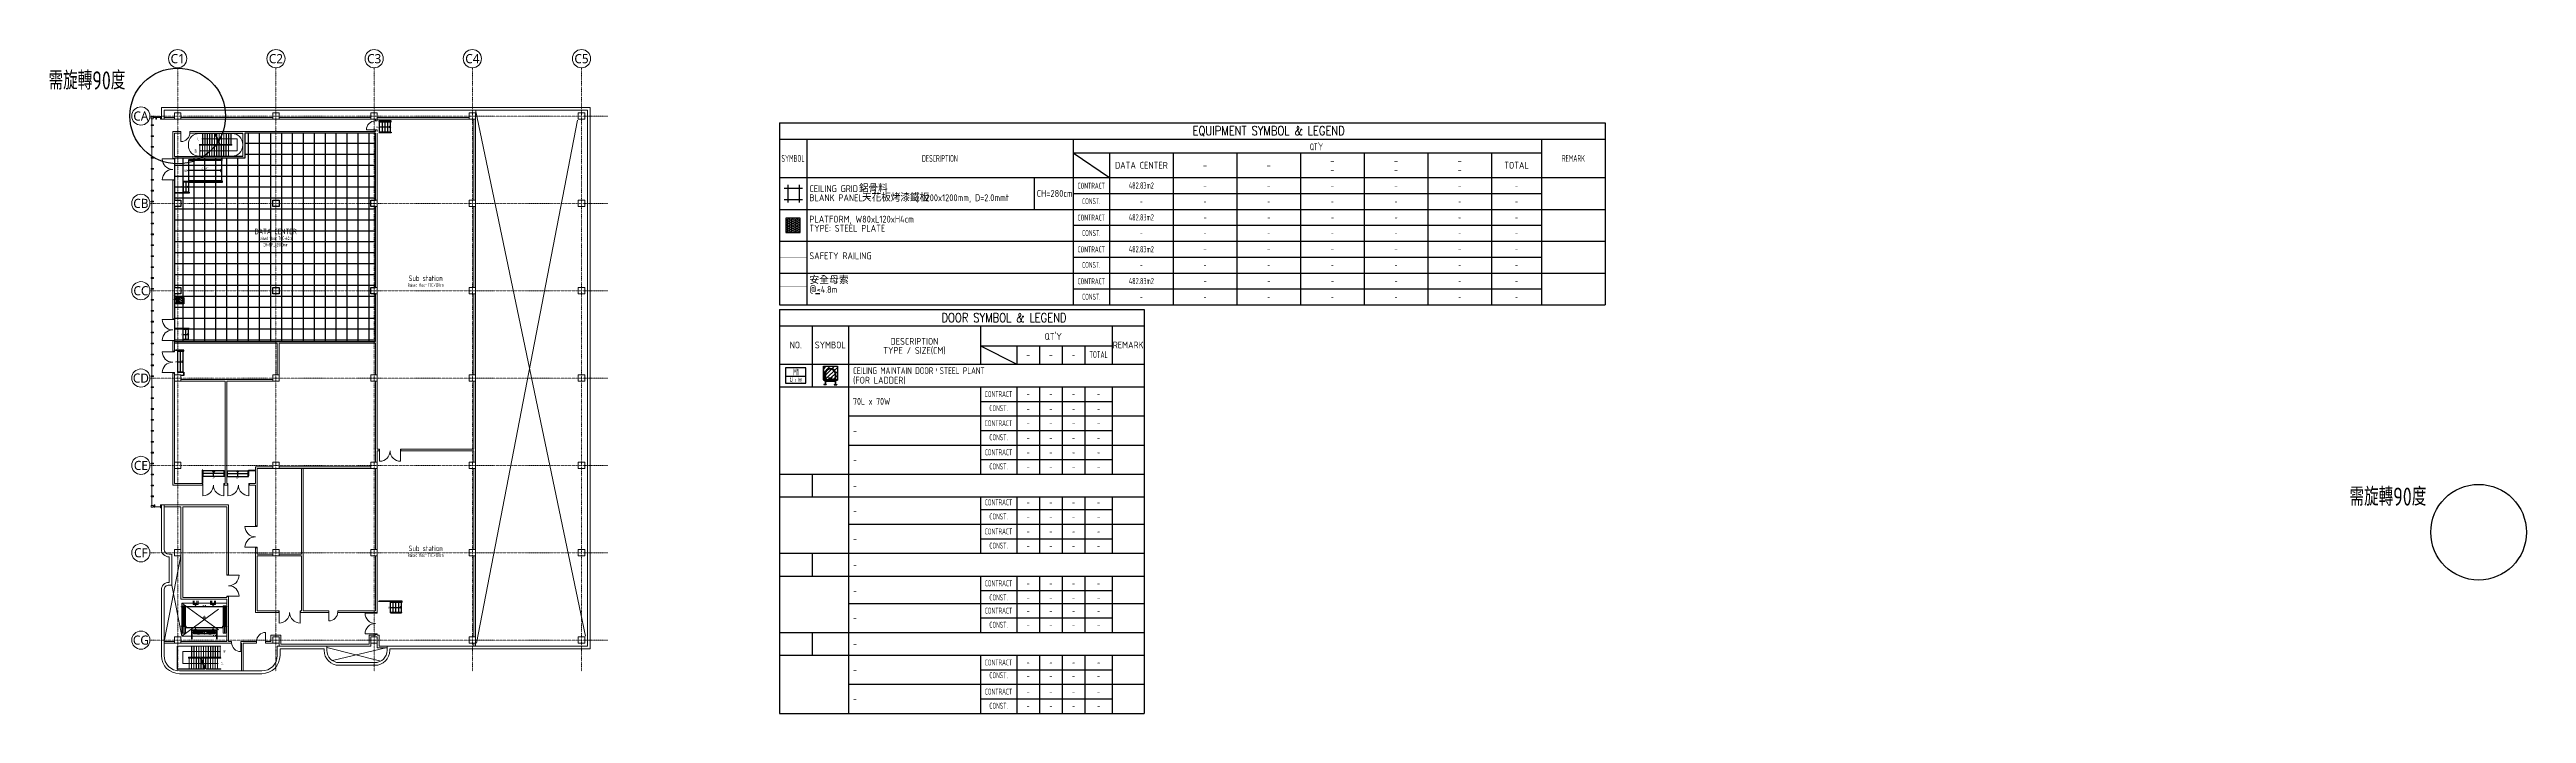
# Model space of a CAD drawing. Extents: x -186874 to 85479, y 565 to 73531.
import ezdxf
from ezdxf.enums import TextEntityAlignment as Align

# ---------------------------------------------------------------- set-up
doc = ezdxf.new("R2010")
doc.units = 0
doc.header["$LTSCALE"] = 5
for name, pattern in [('CUP- L20$0$CENTER', [2, 1.25, -0.25, 0.25, -0.25]), ('CUP- L20$0$HIDDEN', [0.4, 0.3, -0.1]), ('CUP- L20$0$JJP_三點線', [0.9, 0.3, -0.15, 0, -0.15, 0, -0.15, 0, -0.15]), ('CUP- L20$0$JJP_虛線(退縮線、投影線、地下室範圍、非屬本工程、圖面分區)', [0.45, 0.3, -0.15]), ('CUP- L20$0$TAI_實線_CNS', [2000, 1000, -1000]), ('XCDP20$0$HIDDEN2', [0.1875, 0.125, -0.0625])]:
    doc.linetypes.add(name, pattern=pattern)
for name, color, linetype in [('A FAB_Handrail', 30, 'BATTING2'), ('A-C-2800', 191, 'Continuous'), ('A-CAT-80x120_FAB A', 213, 'Continuous'), ('A-hurdle', 10, 'FENCELINE1'), ('CUP- L20$0$A-OBJE-2D.Newcub', 252, 'Continuous'), ('CUP- L20$0$A-STRS.Newcub', 252, 'Continuous'), ('CUP- L20$0$A-WALL-EX.Newcub', 252, 'Continuous'), ('CUP- L20$0$A-WALL-IN.Newcub', 252, 'Continuous'), ('CUP- L20$0$Door', 252, 'Continuous'), ('CUP- L20$0$S-COL.Newcub', 252, 'Continuous'), ('CUP- L20$0$S-GRID.Newcub', 252, 'Continuous'), ('DOOR-TXT_B', 3, 'Continuous'), ('Lad-Door', 160, 'Continuous'), ('NOTEFORM', 5, 'Continuous'), ('NOTEFORM-1', 2, 'Continuous'), ('NOTETEXT', 4, 'Continuous'), ('NOTETEXT-Const.', 4, 'Continuous'), ('NOTETEXT-RFP', 1, 'Continuous'), ('XCDC20$0$A-C-2800 (PH1)', 191, 'Continuous'), ('XCDC20$0$A-C-2800 (PH2)', 191, 'Continuous'), ('XCDP20$0$A-CR-TT2', 1, 'Continuous'), ('XCDP20$0$A-CR-TXT', 2, 'Continuous'), ('XCDP20$0$A-Dim', 1, 'Continuous'), ('XCDP20$0$A-st-txt', 1, 'Continuous'), ('XCDP20$0$A-ST-txt (200K)', 1, 'Continuous'), ('XCDP20$0$A-STAIR (200K)', 2, 'Continuous'), ('XCDP20$0$A-STAIR (PH2)', 2, 'Continuous'), ('XCDP20$0$Lad-Door', 1, 'Continuous')]:
    doc.layers.add(name, color=color, linetype=linetype)
doc.layers.add('XCDC20$0$A-Area', color=170, linetype='Continuous', plot=False)
doc.styles.add('AA-TXT', font='isocp.shx', dxfattribs={"width": 0.8, "bigfont": 'chineset.shx'})
doc.styles.add('CUP- L20$0$aa-txt', font='isocp.shx', dxfattribs={"bigfont": 'chineset'})
doc.styles.add('CUP- L20$0$Standard', font='', dxfattribs={"width": 0.8})
doc.styles.add('ROMAND', font='romand', dxfattribs={"height": 5})
doc.styles.add('XCDP20$0$AA-TXT', font='isocp.shx', dxfattribs={"width": 0.8, "bigfont": 'china.shx'})
doc.styles.add('XCDP20$0$dim-txt', font='isocp.shx', dxfattribs={"width": 0.8, "bigfont": 'china.shx'})
doc.styles.get('CUP- L20$0$Standard').set_extended_font_data('Microsoft JhengHei')
doc.linetypes.add('BATTING2', pattern='A,5e-05,-0.05,[134,ltypeshp.shx,S=0.05,R=0,X=-0.05,Y=0],-0.1,[134,ltypeshp.shx,S=0.05,R=180,X=0.05,Y=0],-0.05', length=0.20005)
doc.linetypes.add('FENCELINE1', pattern='A,0.25,-0.1,[133,ltypeshp.shx,S=0.1,R=0,X=-0.1,Y=0],-0.1,1', length=1.45)
doc.dimstyles.new('XCDP20$0$20-dim', dxfattribs={"dimscale": 20, "dimtxt": 0.25, "dimasz": 0.1, "dimexe": 0.1, "dimexo": 0.1, "dimgap": 0.05, "dimtad": 1, "dimdec": 1, "dimdsep": 46, "dimtxsty": 'XCDP20$0$dim-txt', "dimblk": 'XCDP20$0$Dot', "dimcen": 2, "dimclrd": 256, "dimclre": 256, "dimclrt": 256, "dimadec": 0, "dimazin": 0, "dimtfac": 1, "dimtdec": 1, "dimtix": 1, "dimtmove": 2, "dimatfit": 3, "dimfxl": 1, "dimtvp": 1, "dimarcsym": 0})

# ---------------------------------------------------------------- blocks, each defined once
blk = doc.blocks.new('XCDP20$0$Dot')
at = {"color": 0, "linetype": 'ByBlock', "lineweight": -2}
blk.add_line((-0.5, 0), (-1, 0), dxfattribs=at)
at = {"color": 0, "linetype": 'ByBlock', "const_width": 0.5}
blk.add_lwpolyline([(-0.25, 0, 1), (0.25, 0, 1)], format="xyb", close=True, dxfattribs=at)
blk = doc.blocks.new('*D37')
at = {"layer": 'DEFPOINTS', "color": 0, "transparency": 16777216}
for p in [(-19, -15), (-19, -22), (0, -22)]:
    blk.add_point(p, dxfattribs=at)
at = {"layer": 'XCDP20$0$A-Dim', "lineweight": -2, "transparency": 16777216}
for p, q in [((-19, -20), (-19, -13)), ((-2, -15), (-17, -15)), ((0, -20), (0, -13))]:
    blk.add_line(p, q, dxfattribs=at)
at = {"layer": 'XCDP20$0$A-Dim', "lineweight": -2, "transparency": 16777216, "xscale": 2, "yscale": 2, "zscale": 2, "rotation": 180}
blk.add_blockref('XCDP20$0$Dot', (-19, -15), dxfattribs=at)
at = {"layer": 'XCDP20$0$A-Dim', "lineweight": -2, "transparency": 16777216, "xscale": 2, "yscale": 2, "zscale": 2}
blk.add_blockref('XCDP20$0$Dot', (0, -15), dxfattribs=at)
at = {"layer": 'XCDP20$0$A-Dim', "transparency": 16777216, "insert": (-10, -11), "char_height": 5, "attachment_point": 5, "style": 'XCDP20$0$dim-txt'}
blk.add_mtext('\\A1;19.3', dxfattribs=at)
blk = doc.blocks.new('*D38')
at = {"layer": 'DEFPOINTS', "color": 0, "transparency": 16777216}
for p in [(-90, 0), (-90, -43), (-15, -30)]:
    blk.add_point(p, dxfattribs=at)
at = {"layer": 'XCDP20$0$A-Dim', "lineweight": -2, "transparency": 16777216}
for p, q in [((-90, -2), (-90, -45)), ((-17, -43), (-88, -43)), ((-15, -32), (-15, -45))]:
    blk.add_line(p, q, dxfattribs=at)
at = {"layer": 'XCDP20$0$A-Dim', "lineweight": -2, "transparency": 16777216, "xscale": 2, "yscale": 2, "zscale": 2, "rotation": 180}
blk.add_blockref('XCDP20$0$Dot', (-90, -43), dxfattribs=at)
at = {"layer": 'XCDP20$0$A-Dim', "lineweight": -2, "transparency": 16777216, "xscale": 2, "yscale": 2, "zscale": 2}
blk.add_blockref('XCDP20$0$Dot', (-15, -43), dxfattribs=at)
at = {"layer": 'XCDP20$0$A-Dim', "transparency": 16777216, "insert": (-53, -40), "char_height": 5, "attachment_point": 5, "style": 'XCDP20$0$dim-txt'}
blk.add_mtext('\\A1;75', dxfattribs=at)
blk = doc.blocks.new('*D39')
at = {"layer": 'DEFPOINTS', "color": 0, "transparency": 16777216}
for p in [(-52, 26), (-44, 26), (-52, -26)]:
    blk.add_point(p, dxfattribs=at)
at = {"layer": 'XCDP20$0$A-Dim', "lineweight": -2, "transparency": 16777216}
for p, q in [((-50, 26), (-42, 26)), ((-44, -24), (-44, 24)), ((-50, -26), (-42, -26))]:
    blk.add_line(p, q, dxfattribs=at)
at = {"layer": 'XCDP20$0$A-Dim', "lineweight": -2, "transparency": 16777216, "xscale": 2, "yscale": 2, "zscale": 2}
for p, rotation in [((-44, 26), 90), ((-44, -26), 270)]:
    blk.add_blockref('XCDP20$0$Dot', p, dxfattribs=dict(at, rotation=rotation))
at = {"layer": 'XCDP20$0$A-Dim', "transparency": 16777216, "insert": (-48, 0), "char_height": 5, "attachment_point": 5, "rotation": 90, "style": 'XCDP20$0$dim-txt'}
blk.add_mtext('\\A1;52', dxfattribs=at)
blk = doc.blocks.new('XCDC20')
at = {"layer": 'XCDC20$0$A-Area'}
for points in [[(-151031, 64330), (-165411, 64330), (-165411, 61590), (-173131, 61590), (-173131, 56975), (-172431, 56975), (-172431, 56275), (-173131, 56275), (-173131, 47375), (-172431, 47375), (-172431, 46675), (-173131, 46675), (-173131, 41450), (-151031, 41450), (-151031, 46675), (-151531, 46675), (-151531, 47375), (-151031, 47375), (-151031, 56275), (-151531, 56275), (-151531, 56975), (-151031, 56975)], [(-161631, 56275), (-162331, 56275), (-162331, 56975), (-161631, 56975)], [(-161631, 46675), (-162331, 46675), (-162331, 47375), (-161631, 47375)]]:
    blk.add_lwpolyline(points, close=True, dxfattribs=at)
at = {"layer": 'XCDC20$0$A-C-2800 (PH1)', "ltscale": 0.3}
for p, q in [((-165411, 63225), (-151031, 63225)), ((-165411, 62025), (-151031, 62025))]:
    blk.add_line(p, q, dxfattribs=at)
at = {"layer": 'XCDC20$0$A-C-2800 (PH2)', "ltscale": 0.3}
for p, q in [((-164981, 41450), (-164981, 64330)), ((-163781, 41450), (-163781, 64330)), ((-162581, 64330), (-162581, 41450)), ((-161381, 64330), (-161381, 41450)), ((-160181, 64330), (-160181, 41450)), ((-158981, 64330), (-158981, 41450)), ((-157781, 64330), (-157781, 41450)), ((-156581, 64330), (-156581, 41450)), ((-155381, 64330), (-155381, 41450)), ((-154181, 64330), (-154181, 41450)), ((-152981, 64330), (-152981, 41450)), ((-151781, 64330), (-151781, 41450)), ((-173131, 60825), (-151031, 60825)), ((-172181, 41450), (-172181, 61590)), ((-170981, 41450), (-170981, 61590)), ((-169781, 41450), (-169781, 61590)), ((-168581, 41450), (-168581, 61590)), ((-167381, 41450), (-167381, 61590)), ((-166181, 41450), (-166181, 61590)), ((-173131, 59625), (-151031, 59625)), ((-173131, 58425), (-151031, 58425)), ((-173131, 57225), (-151031, 57225)), ((-173131, 56025), (-151031, 56025)), ((-173131, 54825), (-151031, 54825)), ((-173131, 53625), (-151031, 53625)), ((-173131, 52425), (-151031, 52425)), ((-173131, 51225), (-151031, 51225)), ((-173131, 50025), (-151031, 50025)), ((-173131, 48825), (-151031, 48825)), ((-173131, 47625), (-151031, 47625)), ((-173131, 46425), (-151031, 46425)), ((-173131, 45225), (-151031, 45225)), ((-173131, 44025), (-151031, 44025)), ((-173131, 42825), (-151031, 42825)), ((-173131, 41625), (-151031, 41625))]:
    blk.add_line(p, q, dxfattribs=at)
blk = doc.blocks.new('DOOR-MARK')
for p, q in [((2.95, 2.5), (-3.05, 2.5)), ((-3.05, 2.5), (-3.05, 0)), ((-3.05, 0), (-3.05, -2)), ((2.95, 0), (2.95, 2.5)), ((2.95, -2), (2.95, 0)), ((-3.05, -2), (2.95, -2))]:
    blk.add_line(p, q)
at = {"color": 2}
blk.add_line((-3.05, 0), (2.95, 0), dxfattribs=at)
at = {"style": 'AA-TXT', "width": 0.5}
blk.add_attdef('NO.', text='', height=2, dxfattribs=at).set_placement((0, 1.25), align=Align.MIDDLE)
at = {"color": 1, "style": 'AA-TXT', "width": 0.45}
blk.add_attdef('120+180x300', text='', height=1.25, dxfattribs=at).set_placement((0, -1), align=Align.MIDDLE)
blk = doc.blocks.new('LAD-1')
at = {"layer": 'Lad-Door'}
h = blk.add_hatch(dxfattribs=at)
h.set_pattern_fill('ANSI31', color=256, scale=5, angle=90, style=0)
h.set_pattern_definition([(135, (-12160, -3829.884), (-11.22532, -11.22532), [])])
h.paths.add_polyline_path([(-101, -38), (-101, 39), (-26, 39), (-26, -38)])
at = {"color": 0}
for p, q in [((-86, 2), (-90, 2)), ((-80, 17), (-82, 20)), ((-77, 20), (-80, 22)), ((-17, 30), (-60, 30)), ((-60, 26), (-17, 26)), ((-56, 26), (-56, 30)), ((-53, 26), (-53, 30)), ((-42, 26), (-42, 30)), ((-42, 26), (-42, 30)), ((-39, 26), (-39, 30)), ((-25, 26), (-25, 30)), ((-25, 30), (-17, 26)), ((-17, 30), (-25, 26)), ((-21, 26), (-21, -26)), ((-18, 26), (-18, -26)), ((-17, 26), (-17, 30)), ((-17, 29), (-1, 29)), ((-17, 26), (-1, 26)), ((-1, 35), (0, 35)), ((-1, 22), (-1, 35)), ((-1, 26), (-1, 31)), ((-1, 22), (0, 22)), ((0, 22), (0, 35)), ((-86, -1), (-90, -1)), ((-80, -17), (-82, -20)), ((-78, -19), (-80, -22)), ((-60, -26), (-17, -26)), ((-21, -30), (-60, -30)), ((-58, -30), (-17, -30)), ((-56, -26), (-56, -30)), ((-53, -26), (-53, -30)), ((-42, -26), (-42, -30)), ((-42, -26), (-42, -30)), ((-39, -26), (-39, -30)), ((-25, -30), (-25, -26)), ((-25, -26), (-17, -30)), ((-17, -26), (-25, -30)), ((-17, -30), (-17, -26)), ((-17, -26), (-1, -26)), ((-17, -29), (-1, -29)), ((-1, -22), (0, -22)), ((-1, -22), (-1, -35)), ((-1, -26), (-1, -31)), ((-1, -35), (0, -35)), ((0, -22), (0, -35))]:
    blk.add_line(p, q, dxfattribs=at)
for radius in [29.8, 26]:
    blk.add_arc((-60, 0), radius, 90, 270, dxfattribs=at)
at = {"layer": 'Lad-Door'}
for p, q in [((-102, -38), (-102, 39)), ((-102, 39), (-25, 39)), ((-102, 20), (-102, 30)), ((-102, 30), (-101, 30)), ((-102, 25), (-101, 25)), ((-102, 20), (-101, 20)), ((-101, 20), (-101, 30)), ((-38, -10), (-38, 10)), ((-38, 10), (-36, 10)), ((-38, 0), (-36, 0)), ((-36, -10), (-36, 10)), ((-25, -38), (-25, 39)), ((-102, -33), (-102, -23)), ((-102, -23), (-101, -23)), ((-102, -28), (-101, -28)), ((-102, -33), (-101, -33)), ((-102, -38), (-25, -38)), ((-101, -33), (-101, -23)), ((-38, -10), (-36, -10))]:
    blk.add_line(p, q, dxfattribs=at)
blk.add_lwpolyline([(-101, -38), (-101, 39), (-26, 39), (-26, -38)], close=True, dxfattribs=at)
blk = doc.blocks.new('*U24')
h = blk.add_hatch()
h.set_pattern_fill('HEX', color=256, scale=30, angle=270, style=0)
h.set_pattern_definition([(270, (-190, -377.499), (6.49519, -1e-15), [3.75, -7.5]), (30, (-190, -377.499), (-3.247595, 5.625), [3.75, -7.5]), (330, (-190, -381.249), (3.247595, 5.625), [3.75, -7.5])])
h.paths.add_polyline_path([(0, 80), (0, 0), (80, 0), (80, 75), (80, 75), (80, 80)])
blk.add_lwpolyline([(0, 80), (0, 0), (80, 0), (80, 75), (80, 75), (80, 80), (0, 80)])
blk = doc.blocks.new('XCDP20$0$LAD-1')
at = {"layer": 'XCDP20$0$Lad-Door'}
h = blk.add_hatch(dxfattribs=at)
h.set_pattern_fill('ANSI31', color=256, scale=150, angle=90, style=0)
h.set_pattern_definition([(135, (-3.226, 0), (-13.2583, -13.2583), [])])
h.paths.add_polyline_path([(-97.05, -34.71), (-97.05, 35.29), (-28.05, 35.29), (-28.05, -34.71)])
at = {"color": 0}
for p, q in [((-86.39, 1.7), (-90.2, 1.7)), ((-79.73, 17.44), (-82.42, 20.13)), ((-77.59, 19.55), (-80.29, 22.24)), ((-15.25, 29.8), (-60.45, 29.8)), ((-60.45, 26), (-15.25, 26)), ((-56.28, 26), (-56.28, 29.8)), ((-53.28, 26), (-53.28, 29.8)), ((-41.98, 26), (-41.98, 29.8)), ((-41.98, 26), (-41.98, 29.8)), ((-38.98, 26), (-38.98, 29.8)), ((-23.25, 26), (-23.25, 29.8)), ((-23.25, 29.8), (-15.25, 26)), ((-15.25, 29.8), (-23.25, 26)), ((-20.5, 26), (-20.5, -26)), ((-18, 26), (-18, -26)), ((-15.25, 26), (-15.25, 29.8)), ((-15.25, 29.31), (-0.6, 29.31)), ((-15.25, 26.31), (-0.6, 26.31)), ((-0.6, 34.53), (0, 34.53)), ((-0.6, 21.53), (-0.6, 34.53)), ((-0.6, 25.51), (-0.6, 30.51)), ((-0.6, 21.53), (0, 21.53)), ((0, 21.53), (0, 34.53)), ((-86.42, -1.3), (-90.22, -1.3)), ((-80, -17.14), (-82.69, -19.84)), ((-77.89, -19.28), (-80.58, -21.97)), ((-60.45, -26), (-15.25, -26)), ((-19, -29.8), (-60.45, -29.8)), ((-58.4, -29.8), (-15.25, -29.8)), ((-56.28, -26), (-56.28, -29.8)), ((-53.28, -26), (-53.28, -29.8)), ((-41.98, -26), (-41.98, -29.8)), ((-41.98, -26), (-41.98, -29.8)), ((-38.98, -26), (-38.98, -29.8)), ((-23.25, -29.8), (-23.25, -26)), ((-23.25, -26), (-15.25, -29.8)), ((-15.25, -26), (-23.25, -29.8)), ((-15.25, -29.8), (-15.25, -26)), ((-15.25, -26.31), (-0.6, -26.31)), ((-15.25, -29.31), (-0.6, -29.31)), ((-0.6, -21.53), (0, -21.53)), ((-0.6, -21.53), (-0.6, -34.53)), ((-0.6, -25.51), (-0.6, -30.51)), ((-0.6, -34.53), (0, -34.53)), ((0, -21.53), (0, -34.53))]:
    blk.add_line(p, q, dxfattribs=at)
at = {"color": 1, "linetype": 'XCDP20$0$HIDDEN2', "ltscale": 0.1}
for points in [[(-23.25, 37.8), (-15.25, 37.8), (-15.25, 29.8), (-23.25, 29.8)], [(-23.25, 26), (-15.25, 26), (-15.25, 18), (-23.25, 18)], [(-23.25, -18), (-15.25, -18), (-15.25, -26), (-23.25, -26)], [(-23.25, -29.8), (-15.25, -29.8), (-15.25, -37.8), (-23.25, -37.8)]]:
    blk.add_lwpolyline(points, close=True, dxfattribs=at)
at = {"color": 1, "linetype": 'XCDP20$0$HIDDEN2'}
for centre in [(-19.25, 33.8), (-19.25, 22), (-19.25, -22), (-19.25, -33.8)]:
    blk.add_circle(centre, 0.476, dxfattribs=at)
at = {"color": 0}
for radius in [29.8, 26]:
    blk.add_arc((-60.45, 0), radius, 90, 270, dxfattribs=at)
at = {"layer": 'XCDP20$0$Lad-Door'}
for p, q in [((-97.55, -35.21), (-97.55, 35.79)), ((-97.55, 35.79), (-27.55, 35.79)), ((-97.55, 16.02), (-97.55, 26.02)), ((-97.55, 26.02), (-96.75, 26.02)), ((-97.55, 21.02), (-96.75, 21.02)), ((-97.55, 16.02), (-96.75, 16.02)), ((-96.75, 16.02), (-96.75, 26.02)), ((-40.64, -9.71), (-40.64, 10.29)), ((-40.64, 10.29), (-38.64, 10.29)), ((-40.64, 0.29), (-38.64, 0.29)), ((-38.64, -9.71), (-38.64, 10.29)), ((-27.55, -35.21), (-27.55, 35.79)), ((-97.55, -29.47), (-97.55, -19.47)), ((-97.55, -19.47), (-96.75, -19.47)), ((-97.55, -24.47), (-96.75, -24.47)), ((-97.55, -29.47), (-96.75, -29.47)), ((-97.55, -35.21), (-27.55, -35.21)), ((-96.75, -29.47), (-96.75, -19.47)), ((-40.64, -9.71), (-38.64, -9.71))]:
    blk.add_line(p, q, dxfattribs=at)
blk.add_lwpolyline([(-97.05, -34.71), (-97.05, 35.29), (-28.05, 35.29), (-28.05, -34.71)], close=True, dxfattribs=at)
at = {"layer": 'XCDP20$0$A-Dim', "style": 'XCDP20$0$dim-txt', "width": 0.7}
blk.add_text('%%P2', height=5, dxfattribs=at).set_placement((-47.58, -39.81), align=Align.MIDDLE)
at = {"layer": 'XCDP20$0$A-Dim'}
for base, p1, p2, picture, middle in [((-90.25, -43.45), (-15.25, -29.8), (-90.25, 0), '*D38', (-52.75, -39.95)), ((-19.2502, -14.6081), (0, -21.5304), (-19.2502, -21.5236), '*D37', (-9.6251, -11.1081))]:
    dim = blk.add_linear_dim(base=base, p1=p1, p2=p2, dimstyle='XCDP20$0$20-dim', override={"dimscale": 20}, dxfattribs=at)
    dim.commit()
    dim.dimension.update_dxf_attribs({"geometry": picture, "text_midpoint": middle})
dim = blk.add_linear_dim(base=(-44.49, 26), p1=(-52.06, -26), p2=(-52.06, 26), angle=270, dimstyle='XCDP20$0$20-dim', override={"dimscale": 20, "dimasz": 0.1, "dimatfit": 3}, dxfattribs=at)
dim.commit()
dim.dimension.update_dxf_attribs({"geometry": '*D39', "text_midpoint": (-47.99, 0)})
blk = doc.blocks.new('XCDP20')
at = {"layer": 'XCDP20$0$A-ST-txt (200K)'}
for p, q in [((-150581, 65025), (-149381, 65025)), ((-149381, 65025), (-149479, 65154)), ((-149381, 65025), (-149479, 64896)), ((-167981, 60225), (-171581, 60225)), ((-168075, 60387), (-167981, 60225)), ((-167981, 60225), (-168075, 60062)), ((-172181, 58425), (-171581, 58425)), ((-171581, 58425), (-171679, 58554)), ((-171581, 58425), (-171679, 58296)), ((-172181, 42225), (-171581, 42225)), ((-171581, 42225), (-171679, 42354)), ((-171581, 42225), (-171679, 42096)), ((-172781, 39225), (-172181, 39225)), ((-172181, 39225), (-172279, 39354)), ((-172181, 39225), (-172279, 39096)), ((-168831, 27225, 0), (-168960, 27127, 0)), ((-168831, 26625, 0), (-168831, 27225, 0)), ((-168831, 27225, 0), (-168702, 27127, 0)), ((-166181, 27225), (-166310, 27127)), ((-166181, 26625), (-166181, 27225)), ((-166181, 27225), (-166052, 27127)), ((-149381, 12225), (-148181, 12225)), ((-148181, 12225), (-148279, 12354)), ((-148181, 12225), (-148279, 12096))]:
    blk.add_line(p, q, dxfattribs=at)
for centre, radius in [((-150581, 65025), 25), ((-171581, 60225), 50), ((-172181, 58425), 25), ((-172181, 42225), 25), ((-172781, 39225), 25), ((-168831, 26625, 0), 25), ((-166181, 26625), 25), ((-149381, 12225), 25)]:
    blk.add_circle(centre, radius, dxfattribs=at)
at = {"layer": 'XCDP20$0$A-STAIR (200K)'}
for p, q in [((-149306, 65690, 0), (-150681, 65690)), ((-150681, 65665), (-150681, 65690)), ((-149331, 65665, 0), (-150681, 65665)), ((-150581, 64425, 0), (-150581, 65625, 0)), ((-149371, 65625), (-150581, 65625, 0)), ((-150581, 65587, 0), (-150581, 65625, 0)), ((-149371, 65618), (-150581, 65618, 0)), ((-149371, 65593), (-150581, 65593, 0)), ((-150581, 65587, 0), (-149371, 65587)), ((-150281, 64463, 0), (-150281, 65587, 0)), ((-149981, 64463, 0), (-149981, 65587, 0)), ((-149681, 64463, 0), (-149681, 65587, 0)), ((-149381, 64425), (-149381, 65625)), ((-149371, 65587, 0), (-149371, 65625, 0)), ((-149331, 65593, 0), (-149331, 65665, 0)), ((-149331, 65593, 0), (-149306, 65593, 0)), ((-149306, 65593, 0), (-149306, 65690, 0)), ((-149331, 64385, 0), (-150681, 64385)), ((-150681, 64385), (-150681, 64360)), ((-149306, 64360, 0), (-150681, 64360)), ((-150581, 64463, 0), (-149371, 64463)), ((-150581, 64463, 0), (-150581, 64425, 0)), ((-149371, 64456), (-150581, 64456, 0)), ((-149371, 64431), (-150581, 64431, 0)), ((-149371, 64425), (-150581, 64425, 0)), ((-149371, 64463, 0), (-149371, 64425, 0)), ((-149331, 64456, 0), (-149331, 64385, 0)), ((-149331, 64456, 0), (-149306, 64456, 0)), ((-149306, 64456, 0), (-149306, 64360, 0)), ((-171581, 61425), (-171581, 59025)), ((-167981, 61425), (-171581, 61425)), ((-167941, 61385, 0), (-171541, 61385)), ((-171541, 61385), (-171541, 61345)), ((-167901, 61345), (-171541, 61345)), ((-167981, 61425), (-167981, 59025)), ((-167941, 61385), (-167941, 61615, 0)), ((-167901, 61615), (-167941, 61615, 0)), ((-167901, 61345), (-167901, 61615)), ((-171531, 57785, 0), (-173031, 57785)), ((-173031, 57785), (-173031, 57760)), ((-171506, 57760, 0), (-173031, 57760)), ((-171581, 59025, 0), (-172181, 59025, 0)), ((-172181, 59025, 0), (-172181, 57825)), ((-172181, 57825), (-171581, 57825)), ((-171571, 59025, 0), (-172141, 59025, 0)), ((-172141, 58987, 0), (-172141, 59025, 0)), ((-171571, 59018, 0), (-172141, 59018, 0)), ((-171571, 58993, 0), (-172141, 58993, 0)), ((-172141, 58987, 0), (-171571, 58987, 0)), ((-172141, 57863), (-171571, 57863, 0)), ((-172141, 57863), (-172141, 57825)), ((-171571, 57856, 0), (-172141, 57856)), ((-171571, 57831, 0), (-172141, 57831)), ((-171571, 57825, 0), (-172141, 57825)), ((-171881, 58987, 0), (-171881, 57863)), ((-171581, 59025), (-167981, 59025)), ((-171581, 58987, 0), (-171581, 57863)), ((-171571, 58987), (-171571, 59025)), ((-171571, 57863, 0), (-171571, 57825, 0)), ((-167901, 59105), (-171541, 59105)), ((-171541, 59065), (-171541, 59105)), ((-171541, 59065), (-167941, 59065)), ((-167941, 58975), (-171531, 58975, 0)), ((-171531, 58935, 0), (-171531, 58975, 0)), ((-167901, 58935), (-171531, 58935, 0)), ((-171531, 57856, 0), (-171531, 57785, 0)), ((-171531, 57856, 0), (-171506, 57856, 0)), ((-171506, 57856, 0), (-171506, 57760, 0)), ((-167941, 59065), (-167941, 58975, 0)), ((-167901, 59105), (-167901, 58935, 0)), ((-171506, 42890, 0), (-173031, 42890)), ((-173031, 42865), (-173031, 42890)), ((-171531, 42865, 0), (-173031, 42865)), ((-172181, 42825), (-171581, 42825)), ((-172181, 41625, 0), (-172181, 42825)), ((-171581, 41625, 0), (-172181, 41625, 0)), ((-171571, 42825, 0), (-172141, 42825)), ((-172141, 42787), (-172141, 42825)), ((-171571, 42818, 0), (-172141, 42818)), ((-171571, 42793, 0), (-172141, 42793)), ((-172141, 42787), (-171571, 42787, 0)), ((-172141, 41663, 0), (-171571, 41663, 0)), ((-172141, 41663, 0), (-172141, 41625, 0)), ((-171571, 41656, 0), (-172141, 41656, 0)), ((-171571, 41631, 0), (-172141, 41631, 0)), ((-171571, 41625, 0), (-172141, 41625, 0)), ((-171881, 41663, 0), (-171881, 42787)), ((-171581, 41663, 0), (-171581, 42787)), ((-171571, 42787, 0), (-171571, 42825, 0)), ((-171571, 41663, 0), (-171571, 41625, 0)), ((-171531, 42793, 0), (-171531, 42865, 0)), ((-171531, 42793, 0), (-171506, 42793, 0)), ((-171506, 42793, 0), (-171506, 42890, 0)), ((-172106, 40490, 0), (-173031, 40490)), ((-173031, 40465), (-173031, 40490)), ((-172131, 40465, 0), (-173031, 40465)), ((-172781, 40425), (-172181, 40425)), ((-172781, 38025, 0), (-172781, 40425)), ((-172171, 40425, 0), (-172741, 40425)), ((-172741, 40387), (-172741, 40425)), ((-172171, 40418, 0), (-172741, 40418)), ((-172171, 40393, 0), (-172741, 40393)), ((-172741, 40387), (-172171, 40387, 0)), ((-172481, 38063, 0), (-172481, 40387)), ((-172181, 38063, 0), (-172181, 40387)), ((-172171, 40387, 0), (-172171, 40425, 0)), ((-172131, 40393, 0), (-172131, 40465, 0)), ((-172131, 40393, 0), (-172106, 40393, 0)), ((-172106, 40393, 0), (-172106, 40490, 0)), ((-172181, 38025, 0), (-172781, 38025, 0)), ((-172741, 38063, 0), (-172171, 38063, 0)), ((-172741, 38063, 0), (-172741, 38025, 0)), ((-172171, 38056, 0), (-172741, 38056, 0)), ((-172171, 38031, 0), (-172741, 38031, 0)), ((-172171, 38025, 0), (-172741, 38025, 0)), ((-172131, 37725, 0), (-172381, 37725)), ((-172381, 37725), (-172381, 37700)), ((-172106, 37700, 0), (-172381, 37700)), ((-172171, 38063), (-172171, 38025)), ((-172131, 38056, 0), (-172131, 37725, 0)), ((-172131, 38056, 0), (-172106, 38056, 0)), ((-172106, 38056, 0), (-172106, 37700, 0)), ((-170096, 27300, 0), (-170096, 25900)), ((-170000, 27300, 0), (-170096, 27300, 0)), ((-170071, 27275, 0), (-170071, 25900)), ((-170000, 27275, 0), (-170071, 27275, 0)), ((-170000, 27275, 0), (-170000, 27300, 0)), ((-165013, 27300, 0), (-164282, 27300, 0)), ((-165013, 27275, 0), (-165013, 27300, 0)), ((-165013, 27275, 0), (-164282, 27275)), ((-164282, 27300, 0), (-164282, 27275, 0)), ((-170071, 25900), (-170096, 25900)), ((-170031, 27235, 0), (-170031, 26665, 0)), ((-169993, 27235), (-170031, 27235)), ((-170031, 26625, 0), (-170031, 27225, 0)), ((-169993, 26665, 0), (-170031, 26665, 0)), ((-167631, 26625, 0), (-170031, 26625, 0)), ((-170025, 27235, 0), (-170025, 26665, 0)), ((-170000, 27235, 0), (-170000, 26665, 0)), ((-169993, 26665, 0), (-169993, 27235, 0)), ((-167669, 27225, 0), (-169993, 27225, 0)), ((-167669, 26925, 0), (-169993, 26925, 0)), ((-167669, 26665, 0), (-167669, 27235, 0)), ((-167669, 27235, 0), (-167631, 27235, 0)), ((-167669, 26665, 0), (-167631, 26665, 0)), ((-167663, 27235, 0), (-167663, 26665, 0)), ((-167638, 27235, 0), (-167638, 26665, 0)), ((-167631, 27235, 0), (-167631, 26665, 0)), ((-167631, 27225, 0), (-167631, 26625, 0)), ((-167381, 27235, 0), (-167381, 26665, 0)), ((-167343, 27235), (-167381, 27235)), ((-167381, 27225, 0), (-167381, 26625, 0)), ((-167343, 26665, 0), (-167381, 26665, 0)), ((-167381, 26625, 0), (-164981, 26625)), ((-167375, 27235, 0), (-167375, 26665, 0)), ((-167350, 27235, 0), (-167350, 26665, 0)), ((-167343, 26665, 0), (-167343, 27235, 0)), ((-167343, 27225, 0), (-165019, 27225)), ((-167343, 26925, 0), (-165019, 26925)), ((-165019, 26665), (-165019, 27235, 0)), ((-165019, 27235, 0), (-164981, 27235, 0)), ((-165019, 26665), (-164981, 26665)), ((-165013, 27235, 0), (-165013, 26665)), ((-164988, 27235, 0), (-164988, 26665)), ((-164981, 27235, 0), (-164981, 26665)), ((-164981, 26625), (-164981, 27225)), ((-148106, 12890, 0), (-150681, 12890)), ((-150681, 12865), (-150681, 12890)), ((-148131, 12865, 0), (-150681, 12865)), ((-149381, 11625, 0), (-149381, 12825, 0)), ((-148171, 12825), (-149381, 12825, 0)), ((-149381, 12787, 0), (-149381, 12825, 0)), ((-148171, 12818), (-149381, 12818, 0)), ((-148171, 12793), (-149381, 12793, 0)), ((-149381, 12787, 0), (-148171, 12787)), ((-149381, 11663), (-148171, 11663)), ((-149381, 11663), (-149381, 11625)), ((-148171, 11656), (-149381, 11656)), ((-148171, 11631), (-149381, 11631)), ((-149381, 11625, 0), (-148181, 11625, 0)), ((-148171, 11625), (-149381, 11625)), ((-149081, 11663, 0), (-149081, 12787, 0)), ((-148781, 11663, 0), (-148781, 12787, 0)), ((-148481, 11663, 0), (-148481, 12787, 0)), ((-148181, 11663), (-148181, 12825)), ((-148171, 12787, 0), (-148171, 12825, 0)), ((-148171, 11663, 0), (-148171, 11625, 0)), ((-148131, 12793, 0), (-148131, 12865, 0)), ((-148131, 12793, 0), (-148106, 12793, 0)), ((-148106, 12793, 0), (-148106, 12890, 0))]:
    blk.add_line(p, q, dxfattribs=at)
at = {"layer": 'XCDP20$0$A-STAIR (PH2)', "extrusion": (0, 0, -1), "xscale": -10, "yscale": 10, "zscale": -10, "rotation": 180}
blk.add_blockref('XCDP20$0$LAD-1', (173081, 45932, 0), dxfattribs=at)
at = {"layer": 'XCDP20$0$A-CR-TT2', "style": 'XCDP20$0$AA-TXT', "width": 0.6}
for s, p in [('Raised floor TOC+60cm', (-162010, 52785)), ('CH=R.FL+2800mm', (-162010, 52085)), ('Raised floor TOC+120cm', (-145516, 47650)), ('Raised floor TOC+120cm', (-145516, 17962))]:
    blk.add_text(s, height=400, dxfattribs=at).set_placement(p, align=Align.MIDDLE)
at = {"layer": 'XCDP20$0$A-CR-TXT', "style": 'XCDP20$0$AA-TXT', "width": 0.8}
for s, p in [('DATA CENTER', (-162010, 53535)), ('Sub station', (-145516, 48400)), ('Sub station', (-145516, 18712))]:
    blk.add_text(s, height=600, dxfattribs=at).set_placement(p, align=Align.MIDDLE)
at = {"layer": 'XCDP20$0$A-st-txt', "style": 'XCDP20$0$AA-TXT', "width": 0.6}
blk.add_text('UP TO CEILING', height=200, rotation=90, dxfattribs=at).set_placement((-173235, 45932, 0), align=Align.MIDDLE)
at = {"layer": 'XCDP20$0$A-ST-txt (200K)', "style": 'XCDP20$0$AA-TXT'}
for s, height, width, p in [('UP', 200, 0.8, (-150801, 65008, 0)), ('UP', 240, 0.8, (-171858, 60200)), ('SLOPE', 240, 0.7, (-169781, 60425)), ('UP', 200, 0.8, (-172337, 58441)), ('UP', 200, 0.8, (-172337, 42208)), ('UP', 200, 0.8, (-172937, 39208)), ('UP', 200, 0.8, (-168815, 26469, 0)), ('UP', 200, 0.8, (-166198, 26469)), ('UP', 200, 0.8, (-149525, 12208))]:
    blk.add_text(s, height=height, dxfattribs=dict(at, width=width)).set_placement(p, align=Align.MIDDLE)
blk = doc.blocks.new('CUP- L20')
at = {"layer": 'CUP- L20$0$A-OBJE-2D.Newcub', "lineweight": 0}
for p, q in [((-140031, 66896), (-127931, 9075)), ((-139931, 8293), (-128831, 65775)), ((-171611, 63010), (-171611, 63110)), ((-172431, 17875), (-174281, 8475)), ((-172331, 9075), (-173431, 14675)), ((-172406, 12315), (-172416, 12315)), ((-172416, 12315), (-172416, 12275)), ((-172266, 12275), (-172416, 12275)), ((-172331, 12700), (-172331, 9075)), ((-167381, 12700), (-172331, 12700)), ((-172266, 12315), (-172276, 12315)), ((-172271, 12400), (-172271, 9380)), ((-172271, 12400), (-172091, 12400)), ((-172091, 12310), (-172271, 12310)), ((-172271, 12275), (-172091, 12275)), ((-172266, 12315), (-172266, 12275)), ((-172173, 11555), (-172197, 11555)), ((-172197, 11555), (-172197, 10815)), ((-172173, 10815), (-172173, 11555)), ((-172149, 11535), (-172149, 12275)), ((-172125, 11535), (-172149, 11535)), ((-172125, 12275), (-172125, 11535)), ((-172091, 9380), (-172091, 12400)), ((-172061, 12400), (-172061, 9380)), ((-172061, 12400), (-171916, 12400)), ((-172061, 12330), (-167651, 12330)), ((-172061, 12275), (-171856, 12275)), ((-172041, 12275), (-172041, 11535)), ((-172041, 11535), (-172021, 11535)), ((-172021, 11535), (-172021, 12275)), ((-172001, 11555), (-172001, 10815)), ((-171981, 11555), (-172001, 11555)), ((-171981, 10815), (-171981, 11555)), ((-171916, 12330), (-171916, 12400)), ((-171916, 9380), (-171916, 12275)), ((-171856, 12275), (-171856, 12330)), ((-167856, 12295), (-171856, 12295)), ((-171091, 12523), (-171091, 12950)), ((-170541, 12523), (-171091, 12523)), ((-171086, 12523), (-171086, 12950)), ((-170972, 12523), (-170972, 12950)), ((-170966, 12523), (-170966, 12950)), ((-170966, 12648), (-170666, 12648)), ((-170666, 12529), (-170966, 12529)), ((-170942, 12523), (-170656, 12523)), ((-170914, 12501), (-170923, 12516)), ((-170923, 12516), (-170910, 12496)), ((-170922, 12519), (-170915, 12519)), ((-170913, 12516), (-170913, 12517)), ((-170913, 12501), (-170913, 12501)), ((-170912, 12514), (-170889, 12514)), ((-170872, 12496), (-170909, 12496)), ((-170887, 12508), (-170887, 12513)), ((-170816, 12523), (-170886, 12523)), ((-170886, 12523), (-170886, 12513)), ((-170886, 12507), (-170872, 12507)), ((-170882, 12508), (-170827, 12502)), ((-170871, 12505), (-170871, 12497)), ((-170826, 12415), (-170826, 12465)), ((-170816, 12415), (-170826, 12415)), ((-170823, 12469), (-170823, 12497)), ((-170816, 12523), (-170746, 12523)), ((-170816, 12415), (-170807, 12415)), ((-170810, 12469), (-170810, 12497)), ((-170807, 12415), (-170807, 12465)), ((-170751, 12508), (-170806, 12502)), ((-170762, 12505), (-170762, 12497)), ((-170747, 12507), (-170761, 12507)), ((-170761, 12496), (-170724, 12496)), ((-170746, 12523), (-170746, 12513)), ((-170746, 12508), (-170746, 12513)), ((-170721, 12514), (-170744, 12514)), ((-170710, 12516), (-170723, 12496)), ((-170720, 12516), (-170720, 12517)), ((-170720, 12501), (-170720, 12501)), ((-170719, 12501), (-170710, 12516)), ((-170711, 12519), (-170718, 12519)), ((-170666, 12523), (-170666, 12950)), ((-170660, 12523), (-170660, 12950)), ((-170546, 12523), (-170546, 12950)), ((-170541, 12523), (-170541, 12950)), ((-169171, 12523), (-169171, 12950)), ((-169171, 12523), (-168621, 12523)), ((-169166, 12523), (-169166, 12950)), ((-168771, 12523), (-169057, 12523)), ((-169052, 12523), (-169052, 12950)), ((-169046, 12523), (-169046, 12950)), ((-168746, 12648), (-169046, 12648)), ((-169046, 12529), (-168746, 12529)), ((-169003, 12516), (-168990, 12496)), ((-168994, 12501), (-169003, 12516)), ((-169002, 12519), (-168995, 12519)), ((-168993, 12516), (-168993, 12517)), ((-168993, 12501), (-168993, 12501)), ((-168992, 12514), (-168969, 12514)), ((-168952, 12496), (-168989, 12496)), ((-168967, 12508), (-168967, 12513)), ((-168966, 12523), (-168966, 12513)), ((-168896, 12523), (-168966, 12523)), ((-168966, 12507), (-168952, 12507)), ((-168962, 12508), (-168907, 12502)), ((-168951, 12505), (-168951, 12497)), ((-168906, 12415), (-168906, 12465)), ((-168896, 12415), (-168906, 12415)), ((-168903, 12469), (-168903, 12497)), ((-168896, 12523), (-168826, 12523)), ((-168896, 12415), (-168887, 12415)), ((-168890, 12469), (-168890, 12497)), ((-168887, 12415), (-168887, 12465)), ((-168831, 12508), (-168886, 12502)), ((-168842, 12505), (-168842, 12497)), ((-168827, 12507), (-168841, 12507)), ((-168841, 12496), (-168804, 12496)), ((-168826, 12523), (-168826, 12513)), ((-168826, 12508), (-168826, 12513)), ((-168801, 12514), (-168824, 12514)), ((-168790, 12516), (-168803, 12496)), ((-168800, 12516), (-168800, 12517)), ((-168800, 12501), (-168800, 12501)), ((-168799, 12501), (-168790, 12516)), ((-168791, 12519), (-168798, 12519)), ((-168746, 12523), (-168746, 12950)), ((-168740, 12523), (-168740, 12950)), ((-168626, 12523), (-168626, 12950)), ((-168621, 12523), (-168621, 12950)), ((-167856, 12275), (-167856, 12330)), ((-167651, 12275), (-167856, 12275)), ((-167796, 12330), (-167796, 12400)), ((-167651, 12400), (-167796, 12400)), ((-167796, 9380), (-167796, 12275)), ((-167731, 10815), (-167731, 11555)), ((-167731, 11555), (-167711, 11555)), ((-167711, 11555), (-167711, 10815)), ((-167691, 11535), (-167691, 12275)), ((-167671, 11535), (-167691, 11535)), ((-167671, 12275), (-167671, 11535)), ((-167651, 12400), (-167651, 9380)), ((-167621, 12400), (-167621, 9380)), ((-167621, 12400), (-167476, 12400)), ((-167621, 12275), (-167476, 12275)), ((-167601, 12275), (-167601, 11535)), ((-167601, 11535), (-167581, 11535)), ((-167581, 11535), (-167581, 12275)), ((-167561, 11555), (-167561, 10815)), ((-167541, 11555), (-167561, 11555)), ((-167541, 10815), (-167541, 11555)), ((-167481, 12315), (-167481, 12275)), ((-167481, 12315), (-167471, 12315)), ((-167481, 12275), (-167332, 12275)), ((-167476, 12275), (-167476, 12400)), ((-167476, 9380), (-167476, 12275)), ((-167381, 9075), (-167381, 12700)), ((-167342, 12315), (-167332, 12315)), ((-167332, 12315), (-167332, 12275)), ((-172266, 10175), (-172416, 10175)), ((-172416, 10135), (-172416, 10175)), ((-172406, 10135), (-172416, 10135)), ((-167531, 9075), (-172331, 9075)), ((-172331, 9075), (-167381, 9075)), ((-172266, 10135), (-172276, 10135)), ((-172271, 9380), (-172091, 9380)), ((-172266, 10135), (-172266, 10175)), ((-172221, 10835), (-172245, 10835)), ((-172245, 10835), (-172245, 10095)), ((-172245, 10095), (-172221, 10095)), ((-172221, 10095), (-172221, 10835)), ((-172197, 10815), (-172173, 10815)), ((-172061, 9380), (-171916, 9380)), ((-172001, 10815), (-171981, 10815)), ((-171961, 10835), (-171961, 10095)), ((-171941, 10835), (-171961, 10835)), ((-171961, 10095), (-171941, 10095)), ((-171941, 10095), (-171941, 10835)), ((-171916, 10175), (-171856, 10175)), ((-167796, 9960), (-171916, 9960)), ((-171856, 10175), (-171856, 9960)), ((-167856, 9995), (-171856, 9995)), ((-171269, 8725), (-171269, 9767)), ((-171269, 9767), (-168442, 9767)), ((-171210, 9767), (-171210, 8725)), ((-171204, 9767), (-171204, 8725)), ((-171204, 9761), (-168508, 9761)), ((-171204, 9642), (-168508, 9642)), ((-171204, 9565), (-171204, 9279)), ((-171204, 9440), (-171204, 9510)), ((-171204, 9510), (-171195, 9510)), ((-171204, 9440), (-171204, 9370)), ((-171204, 9370), (-171195, 9370)), ((-171201, 9545), (-171201, 9538)), ((-171201, 9334), (-171201, 9342)), ((-171198, 9536), (-171199, 9536)), ((-171198, 9343), (-171199, 9343)), ((-171183, 9537), (-171198, 9546)), ((-171198, 9546), (-171178, 9534)), ((-171198, 9333), (-171178, 9346)), ((-171183, 9342), (-171198, 9333)), ((-171196, 9535), (-171196, 9512)), ((-171196, 9345), (-171196, 9368)), ((-171190, 9510), (-171195, 9510)), ((-171190, 9369), (-171195, 9369)), ((-171190, 9505), (-171184, 9450)), ((-171190, 9374), (-171184, 9429)), ((-171189, 9509), (-171189, 9495)), ((-171189, 9371), (-171189, 9384)), ((-171187, 9494), (-171179, 9494)), ((-171187, 9385), (-171179, 9385)), ((-171183, 9536), (-171183, 9536)), ((-171183, 9343), (-171183, 9343)), ((-171151, 9446), (-171179, 9446)), ((-171151, 9433), (-171179, 9433)), ((-171178, 9495), (-171178, 9532)), ((-171178, 9384), (-171178, 9347)), ((-171096, 9449), (-171147, 9449)), ((-171096, 9430), (-171147, 9430)), ((-171096, 9440), (-171096, 9449)), ((-171096, 9440), (-171096, 9430)), ((-168656, 9565), (-171056, 9565)), ((-169856, 9540), (-171056, 9340)), ((-171056, 9540), (-169856, 9340)), ((-169856, 9540), (-171056, 9540)), ((-171056, 9340), (-171056, 9540)), ((-171056, 9540), (-171056, 9340)), ((-170976, 9540), (-171056, 9540)), ((-169856, 9340), (-171056, 9340)), ((-171056, 9340), (-170976, 9340)), ((-168656, 9315), (-171056, 9315)), ((-171049, 9365), (-171049, 9514)), ((-171038, 9526), (-170982, 9531)), ((-170982, 9348), (-171038, 9353)), ((-170976, 9537), (-170976, 9540)), ((-170976, 9340), (-170976, 9342)), ((-170942, 9767), (-170656, 9767)), ((-170923, 9773), (-170910, 9793)), ((-170914, 9788), (-170923, 9773)), ((-170922, 9771), (-170915, 9771)), ((-170913, 9789), (-170913, 9789)), ((-170913, 9774), (-170913, 9772)), ((-170912, 9775), (-170889, 9775)), ((-170872, 9794), (-170909, 9794)), ((-170887, 9781), (-170887, 9777)), ((-170886, 9783), (-170872, 9783)), ((-170886, 9767), (-170886, 9777)), ((-170816, 9767), (-170886, 9767)), ((-170882, 9781), (-170827, 9787)), ((-170871, 9784), (-170871, 9792)), ((-170826, 9875), (-170826, 9824)), ((-170816, 9875), (-170826, 9875)), ((-170824, 9545), (-170824, 9540)), ((-170824, 9540), (-170824, 9545)), ((-170168, 9545), (-170824, 9545)), ((-170824, 9545), (-170824, 9540)), ((-170814, 9538), (-170824, 9540)), ((-170824, 9540), (-170168, 9540)), ((-170814, 9522), (-170824, 9520)), ((-170824, 9520), (-170824, 9515)), ((-170824, 9515), (-170824, 9520)), ((-170824, 9520), (-170168, 9520)), ((-170824, 9520), (-170824, 9515)), ((-170814, 9512), (-170824, 9515)), ((-170824, 9515), (-170168, 9515)), ((-170814, 9496), (-170824, 9494)), ((-170824, 9494), (-170824, 9489)), ((-170824, 9489), (-170824, 9494)), ((-170824, 9494), (-170168, 9494)), ((-170824, 9494), (-170824, 9489)), ((-170814, 9486), (-170824, 9489)), ((-170824, 9489), (-170168, 9489)), ((-170814, 9471), (-170824, 9468)), ((-170824, 9468), (-170824, 9463)), ((-170824, 9468), (-170168, 9468)), ((-170824, 9463), (-170824, 9468)), ((-170824, 9468), (-170824, 9463)), ((-170824, 9463), (-170824, 9468)), ((-170824, 9468), (-170824, 9463)), ((-170824, 9463), (-170168, 9463)), ((-170814, 9460), (-170824, 9463)), ((-170814, 9445), (-170824, 9442)), ((-170824, 9442), (-170824, 9437)), ((-170824, 9442), (-170168, 9442)), ((-170824, 9437), (-170824, 9442)), ((-170824, 9442), (-170824, 9437)), ((-170824, 9437), (-170168, 9437)), ((-170814, 9434), (-170824, 9437)), ((-170814, 9419), (-170824, 9416)), ((-170824, 9416), (-170824, 9411)), ((-170824, 9416), (-170168, 9416)), ((-170824, 9411), (-170824, 9416)), ((-170824, 9416), (-170824, 9411)), ((-170824, 9411), (-170168, 9411)), ((-170814, 9409), (-170824, 9411)), ((-170814, 9393), (-170824, 9390)), ((-170824, 9390), (-170824, 9385)), ((-170824, 9390), (-170168, 9390)), ((-170824, 9385), (-170824, 9390)), ((-170824, 9390), (-170824, 9385)), ((-170824, 9385), (-170168, 9385)), ((-170814, 9383), (-170824, 9385)), ((-170814, 9367), (-170824, 9365)), ((-170824, 9365), (-170824, 9360)), ((-170824, 9365), (-170168, 9365)), ((-170824, 9360), (-170824, 9365)), ((-170824, 9365), (-170824, 9360)), ((-170824, 9360), (-170168, 9360)), ((-170814, 9357), (-170824, 9360)), ((-170814, 9341), (-170824, 9339)), ((-170824, 9339), (-170168, 9339)), ((-170824, 9335), (-170824, 9339)), ((-170824, 9339), (-170824, 9335)), ((-170824, 9335), (-170168, 9335)), ((-170823, 9820), (-170823, 9792)), ((-170816, 9875), (-170807, 9875)), ((-170816, 9767), (-170746, 9767)), ((-170810, 9820), (-170810, 9792)), ((-170807, 9875), (-170807, 9824)), ((-170751, 9781), (-170806, 9787)), ((-170762, 9784), (-170762, 9792)), ((-170761, 9794), (-170724, 9794)), ((-170747, 9783), (-170761, 9783)), ((-170746, 9781), (-170746, 9777)), ((-170746, 9767), (-170746, 9777)), ((-170721, 9775), (-170744, 9775)), ((-170710, 9773), (-170723, 9793)), ((-170720, 9789), (-170720, 9789)), ((-170720, 9774), (-170720, 9772)), ((-170719, 9788), (-170710, 9773)), ((-170711, 9771), (-170718, 9771)), ((-170541, 9583), (-170539, 9585)), ((-170451, 9583), (-170541, 9583)), ((-170451, 9297), (-170541, 9297)), ((-170539, 9295), (-170541, 9297)), ((-170451, 9583), (-170453, 9585)), ((-170453, 9295), (-170451, 9297)), ((-170179, 9538), (-170168, 9540)), ((-170179, 9522), (-170168, 9520)), ((-170179, 9512), (-170168, 9515)), ((-170179, 9496), (-170168, 9494)), ((-170179, 9486), (-170168, 9489)), ((-170179, 9471), (-170168, 9468)), ((-170179, 9460), (-170168, 9463)), ((-170179, 9460), (-170168, 9463)), ((-170179, 9445), (-170168, 9442)), ((-170179, 9434), (-170168, 9437)), ((-170179, 9419), (-170168, 9416)), ((-170179, 9409), (-170168, 9411)), ((-170179, 9393), (-170168, 9390)), ((-170179, 9383), (-170168, 9385)), ((-170179, 9367), (-170168, 9365)), ((-170179, 9357), (-170168, 9360)), ((-170179, 9341), (-170168, 9339)), ((-170168, 9540), (-170168, 9545)), ((-170168, 9540), (-170168, 9545)), ((-170168, 9515), (-170168, 9520)), ((-170168, 9515), (-170168, 9520)), ((-170168, 9489), (-170168, 9494)), ((-170168, 9489), (-170168, 9494)), ((-170168, 9463), (-170168, 9468)), ((-170168, 9463), (-170168, 9468)), ((-170168, 9463), (-170168, 9468)), ((-170168, 9437), (-170168, 9442)), ((-170168, 9437), (-170168, 9442)), ((-170168, 9411), (-170168, 9416)), ((-170168, 9411), (-170168, 9416)), ((-170168, 9385), (-170168, 9390)), ((-170168, 9385), (-170168, 9390)), ((-170168, 9360), (-170168, 9365)), ((-170168, 9360), (-170168, 9365)), ((-170168, 9335), (-170168, 9339)), ((-169936, 9537), (-169936, 9540)), ((-169936, 9540), (-169856, 9540)), ((-169936, 9340), (-169936, 9342)), ((-169856, 9340), (-169936, 9340)), ((-169875, 9526), (-169931, 9531)), ((-169931, 9348), (-169875, 9353)), ((-169864, 9365), (-169864, 9514)), ((-168656, 9540), (-169856, 9540)), ((-169856, 9540), (-168656, 9340)), ((-168656, 9540), (-169856, 9340)), ((-169856, 9340), (-169856, 9540)), ((-169856, 9340), (-169856, 9540)), ((-169856, 9540), (-169856, 9340)), ((-169856, 9540), (-169856, 9340)), ((-169856, 9340), (-169856, 9540)), ((-169856, 9340), (-169856, 9540)), ((-169856, 9340), (-169856, 9540)), ((-169856, 9340), (-169856, 9540)), ((-169856, 9540), (-169856, 9340)), ((-169856, 9540), (-169856, 9340)), ((-169776, 9540), (-169856, 9540)), ((-168656, 9340), (-169856, 9340)), ((-169856, 9340), (-169776, 9340)), ((-169849, 9365), (-169849, 9514)), ((-169838, 9526), (-169782, 9531)), ((-169782, 9348), (-169838, 9353)), ((-169776, 9537), (-169776, 9540)), ((-169776, 9340), (-169776, 9342)), ((-169544, 9540), (-169544, 9545)), ((-169544, 9545), (-168888, 9545)), ((-169544, 9540), (-169544, 9545)), ((-168888, 9540), (-169544, 9540)), ((-169534, 9538), (-169544, 9540)), ((-169534, 9522), (-169544, 9520)), ((-168888, 9520), (-169544, 9520)), ((-169544, 9515), (-169544, 9520)), ((-169544, 9515), (-169544, 9520)), ((-168888, 9515), (-169544, 9515)), ((-169534, 9512), (-169544, 9515)), ((-169534, 9496), (-169544, 9494)), ((-168888, 9494), (-169544, 9494)), ((-169544, 9489), (-169544, 9494)), ((-169544, 9489), (-169544, 9494)), ((-168888, 9489), (-169544, 9489)), ((-169534, 9486), (-169544, 9489)), ((-169534, 9471), (-169544, 9468)), ((-169544, 9463), (-169544, 9468)), ((-168888, 9468), (-169544, 9468)), ((-169544, 9463), (-169544, 9468)), ((-169544, 9463), (-169544, 9468)), ((-169534, 9460), (-169544, 9463)), ((-168888, 9463), (-169544, 9463)), ((-169534, 9460), (-169544, 9463)), ((-169534, 9445), (-169544, 9442)), ((-169544, 9437), (-169544, 9442)), ((-168888, 9442), (-169544, 9442)), ((-169544, 9437), (-169544, 9442)), ((-169534, 9434), (-169544, 9437)), ((-168888, 9437), (-169544, 9437)), ((-169534, 9419), (-169544, 9416)), ((-169544, 9411), (-169544, 9416)), ((-168888, 9416), (-169544, 9416)), ((-169544, 9411), (-169544, 9416)), ((-169534, 9409), (-169544, 9411)), ((-168888, 9411), (-169544, 9411)), ((-169534, 9393), (-169544, 9390)), ((-169544, 9385), (-169544, 9390)), ((-168888, 9390), (-169544, 9390)), ((-169544, 9385), (-169544, 9390)), ((-169534, 9383), (-169544, 9385)), ((-168888, 9385), (-169544, 9385)), ((-169534, 9367), (-169544, 9365)), ((-169544, 9360), (-169544, 9365)), ((-168888, 9365), (-169544, 9365)), ((-169544, 9360), (-169544, 9365)), ((-169534, 9357), (-169544, 9360)), ((-168888, 9360), (-169544, 9360)), ((-169534, 9341), (-169544, 9339)), ((-168888, 9339), (-169544, 9339)), ((-169544, 9335), (-169544, 9339)), ((-168888, 9335), (-169544, 9335)), ((-169261, 9583), (-169259, 9585)), ((-169261, 9583), (-169171, 9583)), ((-169261, 9297), (-169171, 9297)), ((-169259, 9295), (-169261, 9297)), ((-169171, 9583), (-169173, 9585)), ((-169173, 9295), (-169171, 9297)), ((-168771, 9767), (-169057, 9767)), ((-169003, 9773), (-168990, 9793)), ((-168994, 9788), (-169003, 9773)), ((-169002, 9771), (-168995, 9771)), ((-168993, 9789), (-168993, 9789)), ((-168993, 9774), (-168993, 9772)), ((-168992, 9775), (-168969, 9775)), ((-168952, 9794), (-168989, 9794)), ((-168967, 9781), (-168967, 9777)), ((-168966, 9783), (-168952, 9783)), ((-168966, 9767), (-168966, 9777)), ((-168896, 9767), (-168966, 9767)), ((-168962, 9781), (-168907, 9787)), ((-168951, 9784), (-168951, 9792)), ((-168906, 9875), (-168906, 9824)), ((-168896, 9875), (-168906, 9875)), ((-168903, 9820), (-168903, 9792)), ((-168899, 9538), (-168888, 9540)), ((-168899, 9522), (-168888, 9520)), ((-168899, 9512), (-168888, 9515)), ((-168899, 9496), (-168888, 9494)), ((-168899, 9486), (-168888, 9489)), ((-168899, 9471), (-168888, 9468)), ((-168899, 9460), (-168888, 9463)), ((-168899, 9445), (-168888, 9442)), ((-168899, 9434), (-168888, 9437)), ((-168899, 9419), (-168888, 9416)), ((-168899, 9409), (-168888, 9411)), ((-168899, 9393), (-168888, 9390)), ((-168899, 9383), (-168888, 9385)), ((-168899, 9367), (-168888, 9365)), ((-168899, 9357), (-168888, 9360)), ((-168899, 9341), (-168888, 9339)), ((-168896, 9875), (-168887, 9875)), ((-168896, 9767), (-168826, 9767)), ((-168890, 9820), (-168890, 9792)), ((-168888, 9545), (-168888, 9540)), ((-168888, 9540), (-168888, 9545)), ((-168888, 9545), (-168888, 9540)), ((-168888, 9520), (-168888, 9515)), ((-168888, 9515), (-168888, 9520)), ((-168888, 9520), (-168888, 9515)), ((-168888, 9494), (-168888, 9489)), ((-168888, 9489), (-168888, 9494)), ((-168888, 9494), (-168888, 9489)), ((-168888, 9468), (-168888, 9463)), ((-168888, 9463), (-168888, 9468)), ((-168888, 9468), (-168888, 9463)), ((-168888, 9463), (-168888, 9468)), ((-168888, 9468), (-168888, 9463)), ((-168888, 9442), (-168888, 9437)), ((-168888, 9437), (-168888, 9442)), ((-168888, 9442), (-168888, 9437)), ((-168888, 9416), (-168888, 9411)), ((-168888, 9411), (-168888, 9416)), ((-168888, 9416), (-168888, 9411)), ((-168888, 9390), (-168888, 9385)), ((-168888, 9385), (-168888, 9390)), ((-168888, 9390), (-168888, 9385)), ((-168888, 9365), (-168888, 9360)), ((-168888, 9360), (-168888, 9365)), ((-168888, 9365), (-168888, 9360)), ((-168888, 9335), (-168888, 9339)), ((-168888, 9339), (-168888, 9335)), ((-168887, 9875), (-168887, 9824)), ((-168831, 9781), (-168886, 9787)), ((-168842, 9784), (-168842, 9792)), ((-168841, 9794), (-168804, 9794)), ((-168827, 9783), (-168841, 9783)), ((-168826, 9781), (-168826, 9777)), ((-168826, 9767), (-168826, 9777)), ((-168801, 9775), (-168824, 9775)), ((-168790, 9773), (-168803, 9793)), ((-168800, 9789), (-168800, 9789)), ((-168800, 9774), (-168800, 9772)), ((-168799, 9788), (-168790, 9773)), ((-168791, 9771), (-168798, 9771)), ((-168736, 9537), (-168736, 9540)), ((-168736, 9540), (-168656, 9540)), ((-168736, 9340), (-168736, 9342)), ((-168656, 9340), (-168736, 9340)), ((-168675, 9526), (-168731, 9531)), ((-168731, 9348), (-168675, 9353)), ((-168664, 9365), (-168664, 9514)), ((-168656, 9340), (-168656, 9540)), ((-168656, 9540), (-168656, 9340)), ((-168616, 9449), (-168566, 9449)), ((-168616, 9440), (-168616, 9449)), ((-168616, 9440), (-168616, 9430)), ((-168616, 9430), (-168566, 9430)), ((-168562, 9446), (-168534, 9446)), ((-168562, 9433), (-168534, 9433)), ((-168515, 9546), (-168535, 9534)), ((-168535, 9495), (-168535, 9532)), ((-168535, 9384), (-168535, 9347)), ((-168515, 9333), (-168535, 9346)), ((-168526, 9494), (-168534, 9494)), ((-168526, 9385), (-168534, 9385)), ((-168530, 9537), (-168515, 9546)), ((-168530, 9536), (-168530, 9536)), ((-168530, 9343), (-168530, 9343)), ((-168530, 9342), (-168515, 9333)), ((-168523, 9505), (-168529, 9450)), ((-168523, 9374), (-168529, 9429)), ((-168524, 9509), (-168524, 9495)), ((-168524, 9371), (-168524, 9384)), ((-168523, 9510), (-168518, 9510)), ((-168523, 9369), (-168518, 9369)), ((-168508, 9510), (-168518, 9510)), ((-168508, 9370), (-168518, 9370)), ((-168517, 9535), (-168517, 9512)), ((-168517, 9345), (-168517, 9368)), ((-168515, 9536), (-168514, 9536)), ((-168515, 9343), (-168514, 9343)), ((-168512, 9545), (-168512, 9538)), ((-168512, 9334), (-168512, 9342)), ((-168508, 9767), (-168508, 8725)), ((-168508, 9565), (-168508, 9279)), ((-168508, 9440), (-168508, 9510)), ((-168508, 9440), (-168508, 9370)), ((-168448, 9767), (-168448, 8725)), ((-168442, 9767), (-168442, 8725)), ((-167796, 10175), (-167856, 10175)), ((-167856, 10175), (-167856, 9960)), ((-167651, 9380), (-167796, 9380)), ((-167771, 10095), (-167771, 10835)), ((-167771, 10835), (-167751, 10835)), ((-167751, 10095), (-167771, 10095)), ((-167751, 10835), (-167751, 10095)), ((-167711, 10815), (-167731, 10815)), ((-167621, 9380), (-167476, 9380)), ((-167561, 10815), (-167541, 10815)), ((-167521, 10835), (-167521, 10095)), ((-167501, 10835), (-167521, 10835)), ((-167521, 10095), (-167501, 10095)), ((-167501, 10095), (-167501, 10835)), ((-167481, 10135), (-167481, 10175)), ((-167481, 10175), (-167332, 10175)), ((-167481, 10135), (-167471, 10135)), ((-167342, 10135), (-167332, 10135)), ((-167332, 10135), (-167332, 10175)), ((-156381, 7796), (-150456, 6321)), ((-155760, 6367), (-149758, 7796))]:
    blk.add_line(p, q, dxfattribs=at)
at = {"layer": 'CUP- L20$0$A-OBJE-2D.Newcub', "linetype": 'CUP- L20$0$TAI_實線_CNS', "lineweight": 0}
for p, q in [((-172331, 12700), (-167381, 9075)), ((-172331, 9075), (-167381, 12700))]:
    blk.add_line(p, q, dxfattribs=at)
at = {"layer": 'CUP- L20$0$A-OBJE-2D.Newcub', "linetype": 'CUP- L20$0$CENTER', "lineweight": 0}
for p, q in [((-170913, 12501), (-170871, 12501)), ((-170910, 12501), (-170910, 12514)), ((-170902, 12487), (-170902, 12521)), ((-170893, 12501), (-170893, 12514)), ((-170816, 12405), (-170816, 12536)), ((-170720, 12501), (-170762, 12501)), ((-170740, 12501), (-170740, 12514)), ((-170731, 12487), (-170731, 12521)), ((-170723, 12501), (-170723, 12514)), ((-169670, 11145), (-170043, 11145)), ((-169856, 11331), (-169856, 10958)), ((-168993, 12501), (-168951, 12501)), ((-168990, 12501), (-168990, 12514)), ((-168982, 12487), (-168982, 12521)), ((-168973, 12501), (-168973, 12514)), ((-168896, 12405), (-168896, 12536)), ((-168800, 12501), (-168842, 12501)), ((-168820, 12501), (-168820, 12514)), ((-168811, 12487), (-168811, 12521)), ((-168803, 12501), (-168803, 12514)), ((-171087, 9440), (-171217, 9440)), ((-171169, 9525), (-171203, 9525)), ((-171169, 9355), (-171203, 9355)), ((-171183, 9533), (-171196, 9533)), ((-171183, 9516), (-171196, 9516)), ((-171183, 9363), (-171196, 9363)), ((-171183, 9346), (-171196, 9346)), ((-171183, 9536), (-171183, 9494)), ((-171183, 9343), (-171183, 9385)), ((-170625, 9440), (-171041, 9440)), ((-170913, 9789), (-170871, 9789)), ((-170910, 9789), (-170910, 9775)), ((-170902, 9802), (-170902, 9768)), ((-170893, 9789), (-170893, 9775)), ((-170118, 9440), (-170874, 9440)), ((-170816, 9884), (-170816, 9754)), ((-170720, 9789), (-170762, 9789)), ((-170740, 9789), (-170740, 9775)), ((-170731, 9802), (-170731, 9768)), ((-170723, 9789), (-170723, 9775)), ((-170496, 9305), (-170496, 9575)), ((-169985, 9440), (-170401, 9440)), ((-169594, 9440), (-168838, 9440)), ((-169216, 9305), (-169216, 9575)), ((-168705, 9440), (-169121, 9440)), ((-168993, 9789), (-168951, 9789)), ((-168990, 9789), (-168990, 9775)), ((-168982, 9802), (-168982, 9768)), ((-168973, 9789), (-168973, 9775)), ((-168896, 9884), (-168896, 9754)), ((-168800, 9789), (-168842, 9789)), ((-168820, 9789), (-168820, 9775)), ((-168811, 9802), (-168811, 9768)), ((-168803, 9789), (-168803, 9775)), ((-168626, 9440), (-168496, 9440)), ((-168544, 9525), (-168510, 9525)), ((-168544, 9355), (-168510, 9355)), ((-168530, 9536), (-168530, 9494)), ((-168530, 9533), (-168517, 9533)), ((-168530, 9516), (-168517, 9516)), ((-168530, 9343), (-168530, 9385)), ((-168530, 9363), (-168517, 9363)), ((-168530, 9346), (-168517, 9346))]:
    blk.add_line(p, q, dxfattribs=at)
at = {"layer": 'CUP- L20$0$A-OBJE-2D.Newcub', "linetype": 'CUP- L20$0$HIDDEN', "lineweight": 0}
for p, q in [((-170816, 12522), (-170886, 12522)), ((-170816, 12522), (-170746, 12522)), ((-168896, 12522), (-168966, 12522)), ((-168896, 12522), (-168826, 12522)), ((-171203, 9440), (-171203, 9510)), ((-171203, 9440), (-171203, 9370)), ((-170816, 9768), (-170886, 9768)), ((-170816, 9768), (-170746, 9768)), ((-168896, 9768), (-168966, 9768)), ((-168896, 9768), (-168826, 9768)), ((-168509, 9440), (-168509, 9510)), ((-168509, 9440), (-168509, 9370))]:
    blk.add_line(p, q, dxfattribs=at)
at = {"layer": 'CUP- L20$0$A-OBJE-2D.Newcub', "lineweight": 0}
for points in [[(-168656, 9565), (-171056, 9565), (-171056, 9581), (-168656, 9581)], [(-171056, 9540), (-170976, 9540), (-170976, 9565), (-171056, 9565)], [(-171056, 9540), (-170976, 9540), (-170976, 9565), (-171056, 9565)], [(-171056, 9340), (-170976, 9340), (-170976, 9315), (-171056, 9315)], [(-171056, 9340), (-170976, 9340), (-170976, 9315), (-171056, 9315)], [(-168656, 9315), (-171056, 9315), (-171056, 9299), (-168656, 9299)], [(-170176, 9335), (-170176, 9545), (-170816, 9545), (-170816, 9335)], [(-170621, 9581), (-170621, 9590), (-170371, 9590), (-170371, 9581)], [(-170621, 9299), (-170621, 9290), (-170371, 9290), (-170371, 9299)], [(-170546, 9591), (-170546, 9600), (-170446, 9600), (-170446, 9591)], [(-170546, 9289), (-170546, 9280), (-170446, 9280), (-170446, 9289)], [(-170545, 9464), (-170545, 9416), (-170447, 9416), (-170447, 9464)], [(-169856, 9340), (-169936, 9340), (-169936, 9315), (-169856, 9315)], [(-169826, 9295), (-169886, 9295), (-169886, 9585), (-169826, 9585)], [(-169856, 9340), (-169776, 9340), (-169776, 9315), (-169856, 9315)], [(-169536, 9335), (-169536, 9545), (-168896, 9545), (-168896, 9335)], [(-169091, 9581), (-169091, 9590), (-169341, 9590), (-169341, 9581)], [(-169091, 9299), (-169091, 9290), (-169341, 9290), (-169341, 9299)], [(-169196, 9540), (-169276, 9540), (-169276, 9565), (-169196, 9565)], [(-169166, 9591), (-169166, 9600), (-169266, 9600), (-169266, 9591)], [(-169166, 9289), (-169166, 9280), (-169266, 9280), (-169266, 9289)], [(-169167, 9464), (-169167, 9416), (-169265, 9416), (-169265, 9464)], [(-169196, 9540), (-169116, 9540), (-169116, 9565), (-169196, 9565)], [(-168656, 9540), (-168736, 9540), (-168736, 9565), (-168656, 9565)], [(-168656, 9540), (-168736, 9540), (-168736, 9565), (-168656, 9565)], [(-168656, 9340), (-168736, 9340), (-168736, 9315), (-168656, 9315)], [(-168656, 9340), (-168736, 9340), (-168736, 9315), (-168656, 9315)]]:
    blk.add_lwpolyline(points, close=True, dxfattribs=at)
for points in [[(-170541, 9583), (-170541, 9464)], [(-170541, 9416), (-170541, 9297)], [(-170453, 9585), (-170539, 9585)], [(-170539, 9295), (-170453, 9295)], [(-170461, 9576), (-170451, 9576)], [(-170461, 9576), (-170461, 9566)], [(-170461, 9566), (-170451, 9566)], [(-170461, 9314), (-170451, 9314)], [(-170461, 9304), (-170461, 9314)], [(-170461, 9304), (-170451, 9304)], [(-170451, 9576), (-170451, 9583)], [(-170451, 9464), (-170451, 9566)], [(-170451, 9314), (-170451, 9416)], [(-170451, 9297), (-170451, 9304)], [(-169261, 9576), (-169261, 9583)], [(-169251, 9576), (-169261, 9576)], [(-169261, 9464), (-169261, 9566)], [(-169251, 9566), (-169261, 9566)], [(-169261, 9314), (-169261, 9416)], [(-169251, 9314), (-169261, 9314)], [(-169261, 9297), (-169261, 9304)], [(-169251, 9304), (-169261, 9304)], [(-169259, 9585), (-169173, 9585)], [(-169173, 9295), (-169259, 9295)], [(-169251, 9576), (-169251, 9566)], [(-169251, 9304), (-169251, 9314)], [(-169171, 9583), (-169171, 9464)], [(-169171, 9416), (-169171, 9297)]]:
    blk.add_lwpolyline(points, dxfattribs=at)
for centre in [(-169976, 12410), (-169736, 12410), (-168846, 9160), (-168606, 9160)]:
    blk.add_circle(centre, 15, dxfattribs=at)
for centre, radius, start, end in [((-170411, 63110), 1200, 90, 180), ((-170411, 63010), 1200, 180, 270), ((-166831, 63110), 1200, 0, 90), ((-166831, 63010), 1200, 270, 0), ((-170922, 12517), 1.5, 90, 212.22876), ((-170915, 12517), 1.5, 0, 90), ((-170913, 12502), 1, 210.07309, 270), ((-170912, 12516), 1.5, 180, 270), ((-170909, 12497), 1.5, 212.22876, 270), ((-170909, 12497), 1.5, 212.22876, 270), ((-170889, 12513), 1.5, 0, 90), ((-170886, 12508), 1.5, 180, 270), ((-170881, 12513), 5, 180, 263.82204), ((-170872, 12505), 1.5, 0, 90), ((-170872, 12497), 1.5, 270, 0), ((-170828, 12497), 5, 0, 83.82204), ((-170826, 12469), 3.3, 270, 0), ((-170805, 12497), 5, 96.17796, 180), ((-170807, 12469), 3.3, 180, 270), ((-170761, 12505), 1.3, 91.73764, 188.65122), ((-170761, 12497), 1.5, 180, 270), ((-170751, 12513), 5, 276.17796, 0), ((-170747, 12508), 1.5, 270, 0), ((-170744, 12513), 1.5, 90, 180), ((-170724, 12497), 1.5, 270, 327.77124), ((-170724, 12497), 1.5, 270, 327.77124), ((-170721, 12516), 1.5, 270, 0), ((-170718, 12517), 1.5, 90, 180), ((-170720, 12502), 1, 270, 329.92691), ((-170711, 12517), 1.5, 327.77124, 90), ((-169002, 12517), 1.5, 90, 212.22876), ((-168995, 12517), 1.5, 0, 90), ((-168993, 12502), 1, 210.07309, 270), ((-168992, 12516), 1.5, 180, 270), ((-168989, 12497), 1.5, 212.22876, 270), ((-168989, 12497), 1.5, 212.22876, 270), ((-168969, 12513), 1.5, 0, 90), ((-168966, 12508), 1.5, 180, 270), ((-168961, 12513), 5, 180, 263.82204), ((-168952, 12505), 1.3, 351.34878, 88.26236), ((-168952, 12497), 1.5, 270, 0), ((-168908, 12497), 5, 0, 83.82204), ((-168906, 12469), 3.3, 270, 0), ((-168885, 12497), 5, 96.17796, 180), ((-168887, 12469), 3.3, 180, 270), ((-168841, 12505), 1.5, 90, 180), ((-168841, 12497), 1.5, 180, 270), ((-168831, 12513), 5, 276.17796, 0), ((-168827, 12508), 1.5, 270, 0), ((-168824, 12513), 1.5, 90, 180), ((-168804, 12497), 1.5, 270, 327.77124), ((-168804, 12497), 1.5, 270, 327.77124), ((-168801, 12516), 1.5, 270, 0), ((-168798, 12517), 1.5, 90, 180), ((-168800, 12502), 1, 270, 329.92691), ((-168791, 12517), 1.5, 327.77124, 90), ((-171199, 9545), 1.5, 57.77124, 180), ((-171199, 9538), 1.5, 180, 270), ((-171199, 9342), 1.5, 90, 180), ((-171199, 9334), 1.5, 180, 302.22876), ((-171198, 9535), 1.5, 0, 90), ((-171198, 9345), 1.5, 270, 0), ((-171195, 9512), 1.5, 180, 270), ((-171195, 9368), 1.5, 90, 180), ((-171195, 9505), 5, 6.17796, 90), ((-171195, 9375), 5, 270, 353.82204), ((-171190, 9509), 1.5, 0, 90), ((-171190, 9371), 1.5, 270, 0), ((-171187, 9495), 1.5, 180, 270), ((-171187, 9384), 1.3, 81.34878, 178.26236), ((-171179, 9451), 5, 186.17796, 270), ((-171179, 9428), 5, 90, 173.82204), ((-171184, 9536), 1, 0, 59.92691), ((-171184, 9343), 1, 300.07309, 0), ((-171179, 9495), 1.5, 270, 0), ((-171179, 9384), 1.5, 0, 90), ((-171179, 9532), 1.5, 0, 57.77124), ((-171179, 9532), 1.5, 0, 57.77124), ((-171179, 9347), 1.5, 302.22876, 0), ((-171179, 9347), 1.5, 302.22876, 0), ((-171151, 9449), 3.3, 270, 0), ((-171151, 9430), 3.3, 0, 90), ((-171037, 9514), 12, 95.00064, 180), ((-171037, 9365), 12, 180, 264.99936), ((-170982, 9537), 6, 275.00064, 0), ((-170982, 9342), 6, 0, 84.99936), ((-170922, 9772), 1.5, 147.77124, 270), ((-170915, 9772), 1.5, 270, 0), ((-170913, 9788), 1, 90, 149.92691), ((-170912, 9774), 1.5, 90, 180), ((-170909, 9792), 1.5, 90, 147.77124), ((-170909, 9792), 1.5, 90, 147.77124), ((-170889, 9777), 1.5, 270, 0), ((-170886, 9781), 1.5, 90, 180), ((-170881, 9777), 5, 96.17796, 180), ((-170872, 9792), 1.5, 0, 90), ((-170872, 9784), 1.5, 270, 0), ((-170828, 9792), 5, 276.17796, 0), ((-170826, 9820), 3.3, 0, 90), ((-170816, 9530), 8, 285, 75), ((-170816, 9530), 8, 285, 75), ((-170816, 9504), 8, 285, 75), ((-170816, 9504), 8, 285, 75), ((-170816, 9478), 8, 285, 75), ((-170816, 9478), 8, 285, 75), ((-170816, 9453), 8, 285, 75), ((-170816, 9453), 8, 285, 75), ((-170816, 9427), 8, 285, 75), ((-170816, 9427), 8, 285, 75), ((-170816, 9401), 8, 285, 75), ((-170816, 9401), 8, 285, 75), ((-170816, 9375), 8, 285, 75), ((-170816, 9375), 8, 285, 75), ((-170816, 9349), 8, 285, 75), ((-170816, 9349), 8, 285, 75), ((-170807, 9820), 3.3, 90, 180), ((-170805, 9792), 5, 180, 263.82204), ((-170761, 9792), 1.5, 90, 180), ((-170761, 9784), 1.3, 171.34878, 268.26236), ((-170751, 9777), 5, 0, 83.82204), ((-170747, 9781), 1.5, 0, 90), ((-170744, 9777), 1.5, 180, 270), ((-170724, 9792), 1.5, 32.22876, 90), ((-170724, 9792), 1.5, 32.22876, 90), ((-170721, 9774), 1.5, 0, 90), ((-170720, 9788), 1, 30.07309, 90), ((-170718, 9772), 1.5, 180, 270), ((-170711, 9772), 1.5, 270, 32.22876), ((-170176, 9530), 8, 105, 255), ((-170176, 9530), 8, 105, 255), ((-170176, 9504), 8, 105, 255), ((-170176, 9504), 8, 105, 255), ((-170176, 9478), 8, 105, 255), ((-170176, 9478), 8, 105, 255), ((-170176, 9453), 8, 105, 255), ((-170176, 9453), 8, 105, 255), ((-170176, 9427), 8, 105, 255), ((-170176, 9427), 8, 105, 255), ((-170176, 9401), 8, 105, 255), ((-170176, 9401), 8, 105, 255), ((-170176, 9375), 8, 105, 255), ((-170176, 9375), 8, 105, 255), ((-170176, 9349), 8, 105, 255), ((-170176, 9349), 8, 105, 255), ((-169930, 9537), 6, 180, 264.99936), ((-169930, 9342), 6, 95.00064, 180), ((-169876, 9514), 12, 0, 84.99936), ((-169876, 9365), 12, 275.00064, 0), ((-169837, 9514), 12, 95.00064, 180), ((-169837, 9365), 12, 180, 264.99936), ((-169782, 9537), 6, 275.00064, 0), ((-169782, 9342), 6, 0, 84.99936), ((-169536, 9530), 8, 285, 75), ((-169536, 9530), 8, 285, 75), ((-169536, 9504), 8, 285, 75), ((-169536, 9504), 8, 285, 75), ((-169536, 9478), 8, 285, 75), ((-169536, 9478), 8, 285, 75), ((-169536, 9453), 8, 285, 75), ((-169536, 9453), 8, 285, 75), ((-169536, 9427), 8, 285, 75), ((-169536, 9427), 8, 285, 75), ((-169536, 9401), 8, 285, 75), ((-169536, 9401), 8, 285, 75), ((-169536, 9375), 8, 285, 75), ((-169536, 9375), 8, 285, 75), ((-169536, 9349), 8, 285, 75), ((-169536, 9349), 8, 285, 75), ((-169002, 9772), 1.5, 147.77124, 270), ((-168995, 9772), 1.5, 270, 0), ((-168993, 9788), 1, 90, 149.92691), ((-168992, 9774), 1.5, 90, 180), ((-168989, 9792), 1.5, 90, 147.77124), ((-168989, 9792), 1.5, 90, 147.77124), ((-168969, 9777), 1.5, 270, 0), ((-168966, 9781), 1.5, 90, 180), ((-168961, 9777), 5, 96.17796, 180), ((-168952, 9792), 1.5, 0, 90), ((-168952, 9784), 1.3, 271.73764, 8.65122), ((-168908, 9792), 5, 276.17796, 0), ((-168906, 9820), 3.3, 0, 90), ((-168896, 9530), 8, 105, 255), ((-168896, 9530), 8, 105, 255), ((-168896, 9504), 8, 105, 255), ((-168896, 9504), 8, 105, 255), ((-168896, 9478), 8, 105, 255), ((-168896, 9478), 8, 105, 255), ((-168896, 9453), 8, 105, 255), ((-168896, 9453), 8, 105, 255), ((-168896, 9427), 8, 105, 255), ((-168896, 9427), 8, 105, 255), ((-168896, 9401), 8, 105, 255), ((-168896, 9401), 8, 105, 255), ((-168896, 9375), 8, 105, 255), ((-168896, 9375), 8, 105, 255), ((-168896, 9349), 8, 105, 255), ((-168896, 9349), 8, 105, 255), ((-168887, 9820), 3.3, 90, 180), ((-168885, 9792), 5, 180, 263.82204), ((-168841, 9792), 1.5, 90, 180), ((-168841, 9784), 1.5, 180, 270), ((-168831, 9777), 5, 0, 83.82204), ((-168827, 9781), 1.5, 0, 90), ((-168824, 9777), 1.5, 180, 270), ((-168804, 9792), 1.5, 32.22876, 90), ((-168804, 9792), 1.5, 32.22876, 90), ((-168801, 9774), 1.5, 0, 90), ((-168800, 9788), 1, 30.07309, 90), ((-168798, 9772), 1.5, 180, 270), ((-168791, 9772), 1.5, 270, 32.22876), ((-168730, 9537), 6, 180, 264.99936), ((-168730, 9342), 6, 95.00064, 180), ((-168676, 9514), 12, 0, 84.99936), ((-168676, 9365), 12, 275.00064, 0), ((-168562, 9449), 3.3, 180, 270), ((-168562, 9430), 3.3, 90, 180), ((-168534, 9532), 1.5, 122.22876, 180), ((-168534, 9532), 1.5, 122.22876, 180), ((-168534, 9495), 1.5, 180, 270), ((-168534, 9384), 1.5, 90, 180), ((-168534, 9347), 1.5, 180, 237.77124), ((-168534, 9347), 1.5, 180, 237.77124), ((-168534, 9451), 5, 270, 353.82204), ((-168534, 9428), 5, 6.17796, 90), ((-168529, 9536), 1, 120.07309, 180), ((-168529, 9343), 1, 180, 239.92691), ((-168526, 9495), 1.5, 270, 0), ((-168526, 9384), 1.3, 1.73764, 98.65122), ((-168523, 9509), 1.5, 90, 180), ((-168523, 9371), 1.5, 180, 270), ((-168518, 9505), 5, 90, 173.82204), ((-168518, 9375), 5, 186.17796, 270), ((-168518, 9512), 1.5, 270, 0), ((-168518, 9368), 1.5, 0, 90), ((-168515, 9535), 1.5, 90, 180), ((-168515, 9345), 1.5, 180, 270), ((-168514, 9545), 1.5, 0, 122.22876), ((-168514, 9334), 1.5, 237.77124, 0), ((-168514, 9538), 1.5, 270, 0), ((-168514, 9342), 1.5, 0, 90)]:
    blk.add_arc(centre, radius, start, end, dxfattribs=at)
at = {"layer": 'CUP- L20$0$A-STRS.Newcub', "lineweight": 0}
for p, q in [((-170051, 64330), (-170411, 64330)), ((-170411, 64330), (-170411, 64310)), ((-170411, 64310), (-170051, 64310)), ((-170051, 63110), (-170411, 63110)), ((-170411, 63110), (-170411, 63090)), ((-170411, 63090), (-170051, 63090)), ((-170311, 63030), (-170411, 63030)), ((-170411, 63030), (-170411, 63010)), ((-170411, 63010), (-170311, 63010)), ((-170311, 63010), (-170331, 63010)), ((-170331, 63010), (-170331, 61810)), ((-166891, 63030), (-170311, 63030)), ((-170311, 63010), (-166891, 63010)), ((-170051, 63010), (-170311, 63010)), ((-168760, 64330), (-170051, 64330)), ((-170051, 64310), (-168751, 64310)), ((-169791, 64310), (-170051, 64310)), ((-170051, 64310), (-170051, 63110)), ((-170051, 63710), (-169791, 63710)), ((-168231, 63110), (-170051, 63110)), ((-170051, 63110), (-169791, 63110)), ((-170051, 63090), (-168223, 63090)), ((-170051, 63010), (-170051, 61810)), ((-169791, 63010), (-170051, 63010)), ((-170051, 61810), (-170051, 63010)), ((-169791, 63110), (-169791, 64310)), ((-169531, 64310), (-169791, 64310)), ((-169791, 64310), (-169791, 63110)), ((-169791, 63710), (-168491, 63710)), ((-169791, 63110), (-169531, 63110)), ((-169531, 63010), (-169791, 63010)), ((-169791, 63010), (-169791, 61810)), ((-169791, 61810), (-169791, 63010)), ((-169531, 63110), (-169531, 64310)), ((-169271, 64310), (-169531, 64310)), ((-169531, 64310), (-169531, 63110)), ((-169531, 63110), (-169271, 63110)), ((-169271, 63010), (-169531, 63010)), ((-169531, 63010), (-169531, 61810)), ((-169531, 61810), (-169531, 63010)), ((-169271, 63110), (-169271, 64310)), ((-169011, 64310), (-169271, 64310)), ((-169271, 64310), (-169271, 63110)), ((-169271, 63110), (-169011, 63110)), ((-169011, 63010), (-169271, 63010)), ((-169271, 63010), (-169271, 61810)), ((-169271, 61810), (-169271, 63010)), ((-169011, 63110), (-169011, 64310)), ((-168751, 64310), (-169011, 64310)), ((-169011, 64310), (-169011, 63110)), ((-169011, 63110), (-168751, 63110)), ((-168751, 63010), (-169011, 63010)), ((-169011, 63010), (-169011, 61810)), ((-169011, 61810), (-169011, 63010)), ((-168751, 63110), (-168751, 64310)), ((-168751, 64310), (-168751, 63110)), ((-168751, 64310), (-168231, 63110)), ((-168751, 63110), (-168491, 63110)), ((-168491, 63010), (-168751, 63010)), ((-168751, 63010), (-168751, 61810)), ((-168751, 61810), (-168751, 63010)), ((-166671, 64330), (-168651, 64330)), ((-168643, 64310), (-166671, 64310)), ((-168491, 64310), (-168643, 64310)), ((-168643, 64310), (-168123, 63110)), ((-168491, 63710), (-168541, 63760)), ((-168541, 63660), (-168491, 63710)), ((-168491, 63962), (-168491, 64310)), ((-168231, 64310), (-168491, 64310)), ((-168491, 64310), (-168491, 63962)), ((-168491, 63110), (-168491, 63710)), ((-168491, 63710), (-168491, 63110)), ((-168491, 63110), (-168231, 63110)), ((-168231, 63010), (-168491, 63010)), ((-168491, 63010), (-168491, 61810)), ((-168491, 61810), (-168491, 63010)), ((-168333, 63760), (-168383, 63710)), ((-168383, 63710), (-166931, 63710)), ((-168383, 63710), (-168333, 63660)), ((-168231, 63362), (-168231, 64310)), ((-167971, 64310), (-168231, 64310)), ((-168231, 64310), (-168231, 63362)), ((-167971, 63010), (-168231, 63010)), ((-168231, 63010), (-168231, 61810)), ((-168231, 61810), (-168231, 63010)), ((-166831, 63110), (-168123, 63110)), ((-168123, 63110), (-167971, 63110)), ((-168114, 63090), (-166851, 63090)), ((-167971, 63110), (-167971, 64310)), ((-167711, 64310), (-167971, 64310)), ((-167971, 64310), (-167971, 63110)), ((-167971, 63110), (-167711, 63110)), ((-167711, 63010), (-167971, 63010)), ((-167971, 63010), (-167971, 61810)), ((-167971, 61810), (-167971, 63010)), ((-167711, 63110), (-167711, 64310)), ((-167451, 64310), (-167711, 64310)), ((-167711, 64310), (-167711, 63110)), ((-167711, 63110), (-167451, 63110)), ((-167451, 63010), (-167711, 63010)), ((-167711, 63010), (-167711, 61810)), ((-167711, 61810), (-167711, 63010)), ((-167451, 63110), (-167451, 64310)), ((-167191, 64310), (-167451, 64310)), ((-167451, 64310), (-167451, 63110)), ((-167451, 63110), (-167191, 63110)), ((-167191, 63010), (-167451, 63010)), ((-167451, 63010), (-167451, 61810)), ((-167451, 61810), (-167451, 63010)), ((-167191, 63110), (-167191, 64310)), ((-167191, 64310), (-167191, 63110)), ((-166931, 64310), (-167191, 64310)), ((-167191, 63110), (-166931, 63110)), ((-166831, 63010), (-167191, 63010)), ((-167191, 63010), (-167191, 61810)), ((-167191, 61810), (-167191, 63010)), ((-166931, 63110), (-166931, 64310)), ((-165631, 64310), (-166931, 64310)), ((-166931, 64310), (-166931, 63110)), ((-166931, 63710), (-166231, 63710)), ((-166931, 63110), (-166831, 63110)), ((-166851, 63030), (-166891, 63030)), ((-166891, 63030), (-166891, 63010)), ((-166891, 63010), (-166891, 63030)), ((-166891, 63010), (-166831, 63010)), ((-166851, 63090), (-166851, 63030)), ((-166831, 63010), (-166831, 63110)), ((-166831, 63110), (-166831, 63010)), ((-166671, 64310), (-166671, 64330)), ((-165611, 64330), (-166671, 64330)), ((-166671, 64330), (-166671, 64310)), ((-166671, 64310), (-165631, 64310)), ((-166231, 63710), (-166231, 62410)), ((-165631, 64310), (-165631, 61810)), ((-165631, 61810), (-165631, 64310)), ((-165611, 61790), (-165611, 64330)), ((-170311, 61810), (-170411, 61810)), ((-170411, 61810), (-170411, 61790)), ((-170411, 61790), (-170311, 61790)), ((-170331, 61810), (-170311, 61810)), ((-170051, 62410), (-170311, 62410)), ((-166891, 61810), (-170311, 61810)), ((-170311, 61810), (-170051, 61810)), ((-170311, 61790), (-166891, 61790)), ((-167191, 62410), (-170051, 62410)), ((-170051, 61810), (-169791, 61810)), ((-169791, 61810), (-169531, 61810)), ((-169531, 61810), (-169271, 61810)), ((-169271, 61810), (-169011, 61810)), ((-169011, 61810), (-168751, 61810)), ((-168751, 61810), (-168491, 61810)), ((-168491, 61810), (-168231, 61810)), ((-168231, 61810), (-167971, 61810)), ((-167971, 61810), (-167711, 61810)), ((-167711, 61810), (-167451, 61810)), ((-167451, 61810), (-167191, 61810)), ((-166231, 62410), (-167191, 62410)), ((-167191, 61810), (-165631, 61810)), ((-165631, 61810), (-166891, 61810)), ((-166891, 61810), (-166891, 61790)), ((-166891, 61790), (-166891, 61810)), ((-166891, 61790), (-165611, 61790)), ((-171551, 7975), (-172831, 7975)), ((-172831, 7975), (-172831, 5435)), ((-172811, 5455), (-172811, 7955)), ((-172811, 7955), (-171551, 7955)), ((-171251, 7955), (-172811, 7955)), ((-172811, 7955), (-172811, 5455)), ((-171771, 5455), (-172811, 5455)), ((-172811, 5455), (-171511, 5455)), ((-172211, 6055), (-172211, 7355)), ((-172211, 7355), (-171251, 7355)), ((-171511, 6055), (-172211, 6055)), ((-169800, 5455), (-171771, 5455)), ((-171771, 5455), (-171771, 5435)), ((-171771, 5435), (-171771, 5455)), ((-171551, 6755), (-171611, 6755)), ((-171611, 6755), (-171611, 6655)), ((-171611, 6655), (-171611, 6755)), ((-171611, 6755), (-171251, 6755)), ((-171611, 6655), (-170320, 6655)), ((-171511, 6655), (-171611, 6655)), ((-171591, 6675), (-171591, 6735)), ((-171591, 6735), (-171551, 6735)), ((-170329, 6675), (-171591, 6675)), ((-171551, 7955), (-171551, 7975)), ((-168131, 7975), (-171551, 7975)), ((-171551, 7975), (-171551, 7955)), ((-171551, 7955), (-168131, 7955)), ((-171551, 6735), (-171551, 6755)), ((-168131, 6755), (-171551, 6755)), ((-171551, 6755), (-171551, 6735)), ((-171551, 6735), (-168131, 6735)), ((-171251, 6655), (-171511, 6655)), ((-171511, 6655), (-171511, 5455)), ((-171511, 5455), (-171511, 6655)), ((-170060, 6055), (-171511, 6055)), ((-171511, 5455), (-171251, 5455)), ((-171251, 6755), (-171251, 7955)), ((-170991, 7955), (-171251, 7955)), ((-171251, 7955), (-171251, 6755)), ((-171251, 7355), (-168391, 7355)), ((-171251, 6755), (-170991, 6755)), ((-170991, 6655), (-171251, 6655)), ((-171251, 6655), (-171251, 5455)), ((-171251, 5455), (-171251, 6655)), ((-171251, 5455), (-170991, 5455)), ((-170991, 6755), (-170991, 7955)), ((-170731, 7955), (-170991, 7955)), ((-170991, 7955), (-170991, 6755)), ((-170991, 6755), (-170731, 6755)), ((-170731, 6655), (-170991, 6655)), ((-170991, 6655), (-170991, 5455)), ((-170991, 5455), (-170991, 6655)), ((-170991, 5455), (-170731, 5455)), ((-170731, 6755), (-170731, 7955)), ((-170471, 7955), (-170731, 7955)), ((-170731, 7955), (-170731, 6755)), ((-170731, 6755), (-170471, 6755)), ((-170471, 6655), (-170731, 6655)), ((-170731, 6655), (-170731, 5455)), ((-170731, 5455), (-170731, 6655)), ((-170731, 5455), (-170471, 5455)), ((-170471, 6755), (-170471, 7955)), ((-170211, 7955), (-170471, 7955)), ((-170471, 7955), (-170471, 6755)), ((-170471, 6755), (-170211, 6755)), ((-170320, 6655), (-170471, 6655)), ((-170471, 6655), (-170471, 5455)), ((-170471, 5455), (-170471, 6655)), ((-170471, 5455), (-170211, 5455)), ((-169800, 5455), (-170320, 6655)), ((-168391, 6675), (-170220, 6675)), ((-170211, 6755), (-170211, 7955)), ((-169951, 7955), (-170211, 7955)), ((-170211, 7955), (-170211, 6755)), ((-170211, 6755), (-169951, 6755)), ((-170211, 6655), (-168391, 6655)), ((-169951, 6655), (-170211, 6655)), ((-169691, 5455), (-170211, 6655)), ((-170211, 6403), (-170211, 5455)), ((-170211, 5455), (-170211, 6403)), ((-170211, 5455), (-169951, 5455)), ((-170060, 6055), (-170110, 6105)), ((-170110, 6005), (-170060, 6055)), ((-169951, 6755), (-169951, 7955)), ((-169691, 7955), (-169951, 7955)), ((-169951, 7955), (-169951, 6755)), ((-169951, 6755), (-169691, 6755)), ((-169691, 6655), (-169951, 6655)), ((-169951, 6655), (-169951, 6055)), ((-169951, 6055), (-169951, 6655)), ((-169901, 6105), (-169951, 6055)), ((-168651, 6055), (-169951, 6055)), ((-169951, 6055), (-169901, 6005)), ((-169951, 5803), (-169951, 5455)), ((-169951, 5455), (-169951, 5803)), ((-169951, 5455), (-169800, 5455)), ((-169691, 6755), (-169691, 7955)), ((-169431, 7955), (-169691, 7955)), ((-169691, 7955), (-169691, 6755)), ((-169691, 6755), (-169431, 6755)), ((-169431, 6655), (-169691, 6655)), ((-169691, 6655), (-169691, 5455)), ((-169691, 5455), (-169691, 6655)), ((-168391, 5455), (-169691, 5455)), ((-169691, 5455), (-169431, 5455)), ((-169431, 6755), (-169431, 7955)), ((-169171, 7955), (-169431, 7955)), ((-169431, 7955), (-169431, 6755)), ((-169431, 6755), (-169171, 6755)), ((-169171, 6655), (-169431, 6655)), ((-169431, 6655), (-169431, 5455)), ((-169431, 5455), (-169431, 6655)), ((-169431, 5455), (-169171, 5455)), ((-169171, 6755), (-169171, 7955)), ((-168911, 7955), (-169171, 7955)), ((-169171, 7955), (-169171, 6755)), ((-169171, 6755), (-168911, 6755)), ((-168911, 6655), (-169171, 6655)), ((-169171, 6655), (-169171, 5455)), ((-169171, 5455), (-169171, 6655)), ((-169171, 5455), (-168911, 5455)), ((-168911, 6755), (-168911, 7955)), ((-168651, 7955), (-168911, 7955)), ((-168911, 7955), (-168911, 6755)), ((-168911, 6755), (-168651, 6755)), ((-168651, 6655), (-168911, 6655)), ((-168911, 6655), (-168911, 5455)), ((-168911, 5455), (-168911, 6655)), ((-168911, 5455), (-168651, 5455)), ((-168651, 6755), (-168651, 7955)), ((-168391, 7955), (-168651, 7955)), ((-168651, 7955), (-168651, 6755)), ((-168651, 6755), (-168391, 6755)), ((-168391, 6655), (-168651, 6655)), ((-168651, 6655), (-168651, 5455)), ((-168651, 5455), (-168651, 6655)), ((-168391, 6055), (-168651, 6055)), ((-168651, 5455), (-168391, 5455)), ((-168391, 6755), (-168391, 7955)), ((-168391, 7955), (-168391, 6755)), ((-168131, 7955), (-168391, 7955)), ((-168391, 7355), (-168131, 7355)), ((-168391, 6755), (-168131, 6755)), ((-168031, 6675), (-168391, 6675)), ((-168391, 6655), (-168031, 6655)), ((-168391, 5455), (-168391, 6655)), ((-168031, 5455), (-168391, 5455)), ((-168031, 7975), (-168131, 7975)), ((-168131, 7955), (-168031, 7955)), ((-168111, 7955), (-168131, 7955)), ((-168031, 6755), (-168131, 6755)), ((-168131, 6755), (-168111, 6755)), ((-168131, 6735), (-168031, 6735)), ((-168111, 6755), (-168111, 7955)), ((-168031, 7955), (-168031, 7975)), ((-168031, 6735), (-168031, 6755)), ((-168031, 6655), (-168031, 6675)), ((-168031, 5435), (-168031, 5455)), ((-172831, 5435), (-171771, 5435)), ((-171771, 5435), (-169792, 5435)), ((-169683, 5435), (-168391, 5435)), ((-168391, 5435), (-168031, 5435))]:
    blk.add_line(p, q, dxfattribs=at)
at = {"layer": 'CUP- L20$0$A-STRS.Newcub', "linetype": 'CUP- L20$0$JJP_虛線(退縮線、投影線、地下室範圍、非屬本工程、圖面分區)', "lineweight": 0}
for p, q in [((-170311, 63030), (-170411, 63030)), ((-170411, 63030), (-170411, 63010)), ((-170411, 63010), (-170311, 63010)), ((-170311, 63010), (-170331, 63010)), ((-170331, 63010), (-170331, 61810)), ((-170311, 63010), (-170331, 63010)), ((-170331, 63010), (-170331, 61810)), ((-170311, 63010), (-170331, 63010)), ((-170331, 63010), (-170331, 61810)), ((-166891, 63030), (-170311, 63030)), ((-170071, 63010), (-170311, 63010)), ((-170311, 63010), (-166891, 63010)), ((-170071, 63010), (-170311, 63010)), ((-170051, 63010), (-170311, 63010)), ((-169811, 63010), (-170071, 63010)), ((-170071, 63010), (-170071, 61810)), ((-170071, 61810), (-170071, 63010)), ((-169811, 63010), (-170071, 63010)), ((-170071, 63010), (-170071, 61810)), ((-170071, 61810), (-170071, 63010)), ((-170051, 63010), (-170051, 61810)), ((-169791, 63010), (-170051, 63010)), ((-170051, 61810), (-170051, 63010)), ((-170031, 64310), (-170031, 63110)), ((-169771, 64310), (-170031, 64310)), ((-170031, 63110), (-169771, 63110)), ((-169551, 63010), (-169811, 63010)), ((-169811, 63010), (-169811, 61810)), ((-169811, 61810), (-169811, 63010)), ((-169551, 63010), (-169811, 63010)), ((-169811, 63010), (-169811, 61810)), ((-169811, 61810), (-169811, 63010)), ((-169531, 63010), (-169791, 63010)), ((-169791, 63010), (-169791, 61810)), ((-169791, 61810), (-169791, 63010)), ((-169771, 63110), (-169771, 64310)), ((-169771, 64310), (-169771, 63110)), ((-169511, 64310), (-169771, 64310)), ((-169771, 63110), (-169511, 63110)), ((-169291, 63010), (-169551, 63010)), ((-169551, 63010), (-169551, 61810)), ((-169551, 61810), (-169551, 63010)), ((-169291, 63010), (-169551, 63010)), ((-169551, 63010), (-169551, 61810)), ((-169551, 61810), (-169551, 63010)), ((-169271, 63010), (-169531, 63010)), ((-169531, 63010), (-169531, 61810)), ((-169531, 61810), (-169531, 63010)), ((-169511, 63110), (-169511, 64310)), ((-169511, 64310), (-169511, 63110)), ((-169251, 64310), (-169511, 64310)), ((-169511, 63110), (-169251, 63110)), ((-169031, 63010), (-169291, 63010)), ((-169291, 63010), (-169291, 61810)), ((-169291, 61810), (-169291, 63010)), ((-169031, 63010), (-169291, 63010)), ((-169291, 63010), (-169291, 61810)), ((-169291, 61810), (-169291, 63010)), ((-169011, 63010), (-169271, 63010)), ((-169271, 63010), (-169271, 61810)), ((-169271, 61810), (-169271, 63010)), ((-169251, 63110), (-169251, 64310)), ((-169251, 64310), (-169251, 63110)), ((-168991, 64310), (-169251, 64310)), ((-169251, 63110), (-168991, 63110)), ((-168771, 63010), (-169031, 63010)), ((-169031, 63010), (-169031, 61810)), ((-169031, 61810), (-169031, 63010)), ((-168771, 63010), (-169031, 63010)), ((-169031, 63010), (-169031, 61810)), ((-169031, 61810), (-169031, 63010)), ((-168751, 63010), (-169011, 63010)), ((-169011, 63010), (-169011, 61810)), ((-169011, 61810), (-169011, 63010)), ((-168991, 63110), (-168991, 64310)), ((-168991, 64310), (-168991, 63110)), ((-168751, 64310), (-168991, 64310)), ((-168991, 63110), (-168731, 63110)), ((-168511, 63010), (-168771, 63010)), ((-168771, 63010), (-168771, 61810)), ((-168771, 61810), (-168771, 63010)), ((-168511, 63010), (-168771, 63010)), ((-168771, 63010), (-168771, 61810)), ((-168771, 61810), (-168771, 63010)), ((-168491, 63010), (-168751, 63010)), ((-168751, 63010), (-168751, 61810)), ((-168751, 61810), (-168751, 63010)), ((-168731, 63110), (-168731, 64264)), ((-168731, 64264), (-168731, 63110)), ((-168731, 63110), (-168471, 63110)), ((-166671, 64330), (-168651, 64330)), ((-168471, 64310), (-168643, 64310)), ((-168643, 64310), (-166671, 64310)), ((-168471, 64310), (-168643, 64310)), ((-168491, 64310), (-168643, 64310)), ((-168643, 64310), (-168123, 63110)), ((-168251, 63010), (-168511, 63010)), ((-168511, 63010), (-168511, 61810)), ((-168511, 61810), (-168511, 63010)), ((-168251, 63010), (-168511, 63010)), ((-168511, 63010), (-168511, 61810)), ((-168511, 61810), (-168511, 63010)), ((-168491, 63962), (-168491, 64310)), ((-168231, 64310), (-168491, 64310)), ((-168491, 64310), (-168491, 63962)), ((-168231, 63010), (-168491, 63010)), ((-168491, 63010), (-168491, 61810)), ((-168491, 61810), (-168491, 63010)), ((-168471, 63915), (-168471, 64310)), ((-168471, 64310), (-168471, 63915)), ((-168211, 64310), (-168471, 64310)), ((-168471, 63915), (-168471, 64310)), ((-168471, 64310), (-168471, 63915)), ((-168211, 64310), (-168471, 64310)), ((-168471, 63110), (-168471, 63664)), ((-168471, 63664), (-168471, 63110)), ((-168471, 63110), (-168231, 63110)), ((-167991, 63010), (-168251, 63010)), ((-168251, 63010), (-168251, 61810)), ((-168251, 61810), (-168251, 63010)), ((-167991, 63010), (-168251, 63010)), ((-168251, 63010), (-168251, 61810)), ((-168251, 61810), (-168251, 63010)), ((-168231, 63362), (-168231, 64310)), ((-167971, 64310), (-168231, 64310)), ((-168231, 64310), (-168231, 63362)), ((-167971, 63010), (-168231, 63010)), ((-168231, 63010), (-168231, 61810)), ((-168231, 61810), (-168231, 63010)), ((-168211, 63315), (-168211, 64310)), ((-168211, 64310), (-168211, 63315)), ((-167951, 64310), (-168211, 64310)), ((-168211, 63315), (-168211, 64310)), ((-168211, 64310), (-168211, 63315)), ((-167951, 64310), (-168211, 64310)), ((-168123, 63110), (-167951, 63110)), ((-166831, 63110), (-168123, 63110)), ((-168123, 63110), (-167951, 63110)), ((-168123, 63110), (-167971, 63110)), ((-168114, 63090), (-166851, 63090)), ((-167731, 63010), (-167991, 63010)), ((-167991, 63010), (-167991, 61810)), ((-167991, 61810), (-167991, 63010)), ((-167731, 63010), (-167991, 63010)), ((-167991, 63010), (-167991, 61810)), ((-167991, 61810), (-167991, 63010)), ((-167971, 63110), (-167971, 64310)), ((-167711, 64310), (-167971, 64310)), ((-167971, 64310), (-167971, 63110)), ((-167971, 63110), (-167711, 63110)), ((-167711, 63010), (-167971, 63010)), ((-167971, 63010), (-167971, 61810)), ((-167971, 61810), (-167971, 63010)), ((-167951, 63110), (-167951, 64310)), ((-167951, 64310), (-167951, 63110)), ((-167691, 64310), (-167951, 64310)), ((-167951, 63110), (-167951, 64310)), ((-167951, 64310), (-167951, 63110)), ((-167691, 64310), (-167951, 64310)), ((-167951, 63110), (-167691, 63110)), ((-167951, 63110), (-167691, 63110)), ((-167471, 63010), (-167731, 63010)), ((-167731, 63010), (-167731, 61810)), ((-167731, 61810), (-167731, 63010)), ((-167471, 63010), (-167731, 63010)), ((-167731, 63010), (-167731, 61810)), ((-167731, 61810), (-167731, 63010)), ((-167711, 63110), (-167711, 64310)), ((-167451, 64310), (-167711, 64310)), ((-167711, 64310), (-167711, 63110)), ((-167711, 63110), (-167451, 63110)), ((-167451, 63010), (-167711, 63010)), ((-167711, 63010), (-167711, 61810)), ((-167711, 61810), (-167711, 63010)), ((-167691, 63110), (-167691, 64310)), ((-167691, 64310), (-167691, 63110)), ((-167431, 64310), (-167691, 64310)), ((-167691, 63110), (-167691, 64310)), ((-167691, 64310), (-167691, 63110)), ((-167431, 64310), (-167691, 64310)), ((-167691, 63110), (-167431, 63110)), ((-167691, 63110), (-167431, 63110)), ((-167211, 63010), (-167471, 63010)), ((-167471, 63010), (-167471, 61810)), ((-167471, 61810), (-167471, 63010)), ((-167211, 63010), (-167471, 63010)), ((-167471, 63010), (-167471, 61810)), ((-167471, 61810), (-167471, 63010)), ((-167451, 63110), (-167451, 64310)), ((-167191, 64310), (-167451, 64310)), ((-167451, 64310), (-167451, 63110)), ((-167451, 63110), (-167191, 63110)), ((-167191, 63010), (-167451, 63010)), ((-167451, 63010), (-167451, 61810)), ((-167451, 61810), (-167451, 63010)), ((-167431, 63110), (-167431, 64310)), ((-167431, 64310), (-167431, 63110)), ((-167171, 64310), (-167431, 64310)), ((-167431, 63110), (-167431, 64310)), ((-167431, 64310), (-167431, 63110)), ((-167171, 64310), (-167431, 64310)), ((-167431, 63110), (-167171, 63110)), ((-167431, 63110), (-167171, 63110)), ((-166831, 63010), (-167211, 63010)), ((-167211, 63010), (-167211, 61810)), ((-167211, 61810), (-167211, 63010)), ((-166831, 63010), (-167211, 63010)), ((-167211, 63010), (-167211, 61810)), ((-167211, 61810), (-167211, 63010)), ((-167191, 63110), (-167191, 64310)), ((-167191, 64310), (-167191, 63110)), ((-166931, 64310), (-167191, 64310)), ((-167191, 63110), (-166931, 63110)), ((-166831, 63010), (-167191, 63010)), ((-167191, 63010), (-167191, 61810)), ((-167191, 61810), (-167191, 63010)), ((-167171, 63110), (-167171, 64310)), ((-167171, 64310), (-167171, 63110)), ((-166931, 64310), (-167171, 64310)), ((-167171, 63110), (-167171, 64310)), ((-167171, 64310), (-167171, 63110)), ((-166931, 64310), (-167171, 64310)), ((-167171, 63110), (-166931, 63110)), ((-167171, 63110), (-166931, 63110)), ((-166911, 64310), (-166931, 64310)), ((-166911, 64310), (-166931, 64310)), ((-166931, 63110), (-166931, 64310)), ((-165631, 64310), (-166931, 64310)), ((-166931, 64310), (-166931, 63110)), ((-166931, 63110), (-166911, 63110)), ((-166931, 63110), (-166911, 63110)), ((-166931, 63110), (-166831, 63110)), ((-166911, 63110), (-166911, 64310)), ((-166911, 64310), (-166911, 63110)), ((-165631, 64310), (-166911, 64310)), ((-166911, 63110), (-166911, 64310)), ((-166911, 64310), (-166911, 63110)), ((-165631, 64310), (-166911, 64310)), ((-166911, 63110), (-166831, 63110)), ((-166911, 63110), (-166831, 63110)), ((-166851, 63030), (-166891, 63030)), ((-166891, 63030), (-166891, 63010)), ((-166891, 63010), (-166891, 63030)), ((-166891, 63010), (-166831, 63010)), ((-166851, 63090), (-166851, 63030)), ((-166831, 63110), (-166831, 63010)), ((-166831, 63010), (-166831, 63110)), ((-166831, 63110), (-166831, 63010)), ((-166831, 63110), (-166831, 63010)), ((-166671, 64310), (-166671, 64330)), ((-165611, 64330), (-166671, 64330)), ((-166671, 64330), (-166671, 64310)), ((-166671, 64310), (-165631, 64310)), ((-165631, 61810), (-165631, 64310)), ((-165631, 64310), (-165631, 61810)), ((-165631, 61810), (-165631, 64310)), ((-165631, 61810), (-165631, 64310)), ((-165611, 61790), (-165611, 64330)), ((-170311, 61810), (-170411, 61810)), ((-170411, 61810), (-170411, 61790)), ((-170411, 61790), (-170311, 61790)), ((-170331, 61810), (-170311, 61810)), ((-170331, 61810), (-170311, 61810)), ((-170331, 61810), (-170311, 61810)), ((-170311, 61810), (-170071, 61810)), ((-166891, 61810), (-170311, 61810)), ((-170311, 61810), (-170071, 61810)), ((-170311, 61810), (-170051, 61810)), ((-170311, 61790), (-166891, 61790)), ((-170071, 61810), (-169811, 61810)), ((-170071, 61810), (-169811, 61810)), ((-170051, 61810), (-169791, 61810)), ((-169811, 61810), (-169551, 61810)), ((-169811, 61810), (-169551, 61810)), ((-169791, 61810), (-169531, 61810)), ((-169551, 61810), (-169291, 61810)), ((-169551, 61810), (-169291, 61810)), ((-169531, 61810), (-169271, 61810)), ((-169291, 61810), (-169031, 61810)), ((-169291, 61810), (-169031, 61810)), ((-169271, 61810), (-169011, 61810)), ((-169031, 61810), (-168771, 61810)), ((-169031, 61810), (-168771, 61810)), ((-169011, 61810), (-168751, 61810)), ((-168771, 61810), (-168511, 61810)), ((-168771, 61810), (-168511, 61810)), ((-168751, 61810), (-168491, 61810)), ((-168511, 61810), (-168251, 61810)), ((-168511, 61810), (-168251, 61810)), ((-168491, 61810), (-168231, 61810)), ((-168251, 61810), (-167991, 61810)), ((-168251, 61810), (-167991, 61810)), ((-168231, 61810), (-167971, 61810)), ((-167991, 61810), (-167731, 61810)), ((-167991, 61810), (-167731, 61810)), ((-167971, 61810), (-167711, 61810)), ((-167731, 61810), (-167471, 61810)), ((-167731, 61810), (-167471, 61810)), ((-167711, 61810), (-167451, 61810)), ((-167471, 61810), (-167211, 61810)), ((-167471, 61810), (-167211, 61810)), ((-167451, 61810), (-167191, 61810)), ((-167211, 61810), (-165631, 61810)), ((-167211, 61810), (-165631, 61810)), ((-167191, 61810), (-165631, 61810)), ((-165631, 61810), (-166891, 61810)), ((-166891, 61810), (-166891, 61790)), ((-166891, 61790), (-166891, 61810)), ((-166891, 61790), (-165611, 61790)), ((-171551, 7975), (-172831, 7975)), ((-172831, 7975), (-172831, 5435)), ((-171231, 7955), (-172811, 7955)), ((-172811, 7955), (-172811, 5455)), ((-172811, 5455), (-172811, 7955)), ((-172811, 7955), (-171551, 7955)), ((-171231, 7955), (-172811, 7955)), ((-172811, 7955), (-172811, 5455)), ((-171251, 7955), (-172811, 7955)), ((-172811, 7955), (-172811, 5455)), ((-172811, 5455), (-171531, 5455)), ((-171771, 5455), (-172811, 5455)), ((-172811, 5455), (-171531, 5455)), ((-172811, 5455), (-171511, 5455)), ((-169800, 5455), (-171771, 5455)), ((-171771, 5455), (-171771, 5435)), ((-171771, 5435), (-171771, 5455)), ((-171611, 6655), (-171611, 6755)), ((-171611, 6755), (-171231, 6755)), ((-171551, 6755), (-171611, 6755)), ((-171611, 6755), (-171611, 6655)), ((-171611, 6655), (-171611, 6755)), ((-171611, 6755), (-171231, 6755)), ((-171611, 6655), (-171611, 6755)), ((-171611, 6755), (-171251, 6755)), ((-171531, 6655), (-171611, 6655)), ((-171611, 6655), (-170320, 6655)), ((-171531, 6655), (-171611, 6655)), ((-171511, 6655), (-171611, 6655)), ((-171591, 6675), (-171591, 6735)), ((-171591, 6735), (-171551, 6735)), ((-170329, 6675), (-171591, 6675)), ((-171551, 7955), (-171551, 7975)), ((-168131, 7975), (-171551, 7975)), ((-171551, 7975), (-171551, 7955)), ((-171551, 7955), (-168131, 7955)), ((-171551, 6735), (-171551, 6755)), ((-168131, 6755), (-171551, 6755)), ((-171551, 6755), (-171551, 6735)), ((-171551, 6735), (-168131, 6735)), ((-171511, 6655), (-171531, 6655)), ((-171531, 6655), (-171531, 5455)), ((-171531, 5455), (-171531, 6655)), ((-171511, 6655), (-171531, 6655)), ((-171531, 6655), (-171531, 5455)), ((-171531, 5455), (-171531, 6655)), ((-171531, 5455), (-171511, 5455)), ((-171531, 5455), (-171511, 5455)), ((-171271, 6655), (-171511, 6655)), ((-171271, 6655), (-171511, 6655)), ((-171251, 6655), (-171511, 6655)), ((-171511, 6655), (-171511, 5455)), ((-171511, 5455), (-171511, 6655)), ((-171511, 5455), (-171271, 5455)), ((-171511, 5455), (-171271, 5455)), ((-171511, 5455), (-171251, 5455)), ((-171011, 6655), (-171271, 6655)), ((-171271, 6655), (-171271, 5455)), ((-171271, 5455), (-171271, 6655)), ((-171011, 6655), (-171271, 6655)), ((-171271, 6655), (-171271, 5455)), ((-171271, 5455), (-171271, 6655)), ((-171271, 5455), (-171011, 5455)), ((-171271, 5455), (-171011, 5455)), ((-171251, 6755), (-171251, 7955)), ((-170991, 7955), (-171251, 7955)), ((-171251, 7955), (-171251, 6755)), ((-171251, 6755), (-170991, 6755)), ((-170991, 6655), (-171251, 6655)), ((-171251, 6655), (-171251, 5455)), ((-171251, 5455), (-171251, 6655)), ((-171251, 5455), (-170991, 5455)), ((-171231, 6755), (-171231, 7955)), ((-171231, 7955), (-171231, 6755)), ((-170971, 7955), (-171231, 7955)), ((-171231, 6755), (-171231, 7955)), ((-171231, 7955), (-171231, 6755)), ((-170971, 7955), (-171231, 7955)), ((-171231, 6755), (-170971, 6755)), ((-171231, 6755), (-170971, 6755)), ((-170751, 6655), (-171011, 6655)), ((-171011, 6655), (-171011, 5455)), ((-171011, 5455), (-171011, 6655)), ((-170751, 6655), (-171011, 6655)), ((-171011, 6655), (-171011, 5455)), ((-171011, 5455), (-171011, 6655)), ((-171011, 5455), (-170751, 5455)), ((-171011, 5455), (-170751, 5455)), ((-170991, 6755), (-170991, 7955)), ((-170731, 7955), (-170991, 7955)), ((-170991, 7955), (-170991, 6755)), ((-170991, 6755), (-170731, 6755)), ((-170731, 6655), (-170991, 6655)), ((-170991, 6655), (-170991, 5455)), ((-170991, 5455), (-170991, 6655)), ((-170991, 5455), (-170731, 5455)), ((-170971, 6755), (-170971, 7955)), ((-170971, 7955), (-170971, 6755)), ((-170711, 7955), (-170971, 7955)), ((-170971, 6755), (-170971, 7955)), ((-170971, 7955), (-170971, 6755)), ((-170711, 7955), (-170971, 7955)), ((-170971, 6755), (-170711, 6755)), ((-170971, 6755), (-170711, 6755)), ((-170491, 6655), (-170751, 6655)), ((-170751, 6655), (-170751, 5455)), ((-170751, 5455), (-170751, 6655)), ((-170491, 6655), (-170751, 6655)), ((-170751, 6655), (-170751, 5455)), ((-170751, 5455), (-170751, 6655)), ((-170751, 5455), (-170491, 5455)), ((-170751, 5455), (-170491, 5455)), ((-170731, 6755), (-170731, 7955)), ((-170471, 7955), (-170731, 7955)), ((-170731, 7955), (-170731, 6755)), ((-170731, 6755), (-170471, 6755)), ((-170471, 6655), (-170731, 6655)), ((-170731, 6655), (-170731, 5455)), ((-170731, 5455), (-170731, 6655)), ((-170731, 5455), (-170471, 5455)), ((-170711, 6755), (-170711, 7955)), ((-170711, 7955), (-170711, 6755)), ((-170451, 7955), (-170711, 7955)), ((-170711, 6755), (-170711, 7955)), ((-170711, 7955), (-170711, 6755)), ((-170451, 7955), (-170711, 7955)), ((-170711, 6755), (-170451, 6755)), ((-170711, 6755), (-170451, 6755)), ((-170320, 6655), (-170491, 6655)), ((-170491, 6655), (-170491, 5455)), ((-170491, 5455), (-170491, 6655)), ((-170320, 6655), (-170491, 6655)), ((-170491, 6655), (-170491, 5455)), ((-170491, 5455), (-170491, 6655)), ((-170491, 5455), (-170231, 5455)), ((-170491, 5455), (-170231, 5455)), ((-170471, 6755), (-170471, 7955)), ((-170211, 7955), (-170471, 7955)), ((-170471, 7955), (-170471, 6755)), ((-170471, 6755), (-170211, 6755)), ((-170320, 6655), (-170471, 6655)), ((-170471, 6655), (-170471, 5455)), ((-170471, 5455), (-170471, 6655)), ((-170471, 5455), (-170211, 5455)), ((-170451, 6755), (-170451, 7955)), ((-170451, 7955), (-170451, 6755)), ((-170191, 7955), (-170451, 7955)), ((-170451, 6755), (-170451, 7955)), ((-170451, 7955), (-170451, 6755)), ((-170191, 7955), (-170451, 7955)), ((-170451, 6755), (-170191, 6755)), ((-170451, 6755), (-170191, 6755)), ((-169800, 5455), (-170320, 6655)), ((-170231, 6449), (-170231, 5455)), ((-170231, 5455), (-170231, 6449)), ((-170231, 6449), (-170231, 5455)), ((-170231, 5455), (-170231, 6449)), ((-170231, 5455), (-169971, 5455)), ((-170231, 5455), (-169971, 5455)), ((-170211, 6755), (-170211, 7955)), ((-169951, 7955), (-170211, 7955)), ((-170211, 7955), (-170211, 6755)), ((-170211, 6755), (-169951, 6755)), ((-169971, 6655), (-170211, 6655)), ((-170211, 6403), (-170211, 5455)), ((-170211, 5455), (-170211, 6403)), ((-170211, 5455), (-169951, 5455)), ((-170191, 6755), (-170191, 7955)), ((-170191, 7955), (-170191, 6755)), ((-169931, 7955), (-170191, 7955)), ((-170191, 6755), (-170191, 7955)), ((-170191, 7955), (-170191, 6755)), ((-169931, 7955), (-170191, 7955)), ((-170191, 6755), (-169931, 6755)), ((-170191, 6755), (-169931, 6755)), ((-169711, 6655), (-169971, 6655)), ((-169971, 6655), (-169971, 6101)), ((-169971, 6101), (-169971, 6655)), ((-169971, 5849), (-169971, 5455)), ((-169971, 5455), (-169971, 5849)), ((-169971, 5849), (-169971, 5455)), ((-169971, 5455), (-169971, 5849)), ((-169971, 5455), (-169800, 5455)), ((-169971, 5455), (-169800, 5455)), ((-169951, 6755), (-169951, 7955)), ((-169691, 7955), (-169951, 7955)), ((-169951, 7955), (-169951, 6755)), ((-169951, 6755), (-169691, 6755)), ((-169951, 5803), (-169951, 5455)), ((-169951, 5455), (-169951, 5803)), ((-169951, 5455), (-169800, 5455)), ((-169931, 6755), (-169931, 7955)), ((-169931, 7955), (-169931, 6755)), ((-169671, 7955), (-169931, 7955)), ((-169931, 6755), (-169931, 7955)), ((-169931, 7955), (-169931, 6755)), ((-169671, 7955), (-169931, 7955)), ((-169931, 6755), (-169671, 6755)), ((-169931, 6755), (-169671, 6755)), ((-169451, 6655), (-169711, 6655)), ((-169711, 6655), (-169711, 5501)), ((-169711, 5501), (-169711, 6655)), ((-169691, 6755), (-169691, 7955)), ((-169431, 7955), (-169691, 7955)), ((-169691, 7955), (-169691, 6755)), ((-169691, 6755), (-169431, 6755)), ((-169691, 5455), (-169451, 5455)), ((-169671, 6755), (-169671, 7955)), ((-169671, 7955), (-169671, 6755)), ((-169411, 7955), (-169671, 7955)), ((-169671, 6755), (-169671, 7955)), ((-169671, 7955), (-169671, 6755)), ((-169411, 7955), (-169671, 7955)), ((-169671, 6755), (-169411, 6755)), ((-169671, 6755), (-169411, 6755)), ((-169191, 6655), (-169451, 6655)), ((-169451, 6655), (-169451, 5455)), ((-169451, 5455), (-169451, 6655)), ((-169451, 5455), (-169191, 5455)), ((-169431, 6755), (-169431, 7955)), ((-169171, 7955), (-169431, 7955)), ((-169431, 7955), (-169431, 6755)), ((-169431, 6755), (-169171, 6755)), ((-169411, 6755), (-169411, 7955)), ((-169411, 7955), (-169411, 6755)), ((-169151, 7955), (-169411, 7955)), ((-169411, 6755), (-169411, 7955)), ((-169411, 7955), (-169411, 6755)), ((-169151, 7955), (-169411, 7955)), ((-169411, 6755), (-169151, 6755)), ((-169411, 6755), (-169151, 6755)), ((-168931, 6655), (-169191, 6655)), ((-169191, 6655), (-169191, 5455)), ((-169191, 5455), (-169191, 6655)), ((-169191, 5455), (-168931, 5455)), ((-169171, 6755), (-169171, 7955)), ((-168911, 7955), (-169171, 7955)), ((-169171, 7955), (-169171, 6755)), ((-169171, 6755), (-168911, 6755)), ((-169151, 6755), (-169151, 7955)), ((-169151, 7955), (-169151, 6755)), ((-168891, 7955), (-169151, 7955)), ((-169151, 6755), (-169151, 7955)), ((-169151, 7955), (-169151, 6755)), ((-168891, 7955), (-169151, 7955)), ((-169151, 6755), (-168891, 6755)), ((-169151, 6755), (-168891, 6755)), ((-168671, 6655), (-168931, 6655)), ((-168931, 6655), (-168931, 5455)), ((-168931, 5455), (-168931, 6655)), ((-168931, 5455), (-168671, 5455)), ((-168911, 6755), (-168911, 7955)), ((-168651, 7955), (-168911, 7955)), ((-168911, 7955), (-168911, 6755)), ((-168911, 6755), (-168651, 6755)), ((-168891, 6755), (-168891, 7955)), ((-168891, 7955), (-168891, 6755)), ((-168631, 7955), (-168891, 7955)), ((-168891, 6755), (-168891, 7955)), ((-168891, 7955), (-168891, 6755)), ((-168631, 7955), (-168891, 7955)), ((-168891, 6755), (-168631, 6755)), ((-168891, 6755), (-168631, 6755)), ((-168411, 6655), (-168671, 6655)), ((-168671, 6655), (-168671, 5455)), ((-168671, 5455), (-168671, 6655)), ((-168671, 5455), (-168411, 5455)), ((-168651, 6755), (-168651, 7955)), ((-168391, 7955), (-168651, 7955)), ((-168651, 7955), (-168651, 6755)), ((-168651, 6755), (-168391, 6755)), ((-168631, 6755), (-168631, 7955)), ((-168631, 7955), (-168631, 6755)), ((-168371, 7955), (-168631, 7955)), ((-168631, 6755), (-168631, 7955)), ((-168631, 7955), (-168631, 6755)), ((-168371, 7955), (-168631, 7955)), ((-168631, 6755), (-168371, 6755)), ((-168631, 6755), (-168371, 6755)), ((-168411, 5455), (-168411, 6655)), ((-168391, 6755), (-168391, 7955)), ((-168391, 7955), (-168391, 6755)), ((-168131, 7955), (-168391, 7955)), ((-168391, 6755), (-168131, 6755)), ((-168371, 6755), (-168371, 7955)), ((-168371, 7955), (-168371, 6755)), ((-168131, 7955), (-168371, 7955)), ((-168371, 6755), (-168371, 7955)), ((-168371, 7955), (-168371, 6755)), ((-168131, 7955), (-168371, 7955)), ((-168371, 6755), (-168131, 6755)), ((-168371, 6755), (-168131, 6755)), ((-168031, 7975), (-168131, 7975)), ((-168111, 7955), (-168131, 7955)), ((-168131, 7955), (-168031, 7955)), ((-168111, 7955), (-168131, 7955)), ((-168111, 7955), (-168131, 7955)), ((-168131, 6755), (-168111, 6755)), ((-168031, 6755), (-168131, 6755)), ((-168131, 6755), (-168111, 6755)), ((-168131, 6755), (-168111, 6755)), ((-168131, 6735), (-168031, 6735)), ((-168111, 6755), (-168111, 7955)), ((-168111, 6755), (-168111, 7955)), ((-168111, 6755), (-168111, 7955)), ((-168031, 7955), (-168031, 7975)), ((-168031, 6735), (-168031, 6755)), ((-172831, 5435), (-171771, 5435)), ((-171771, 5435), (-169792, 5435))]:
    blk.add_line(p, q, dxfattribs=at)
at = {"layer": 'CUP- L20$0$A-STRS.Newcub', "lineweight": 0, "flags": 128}
for points in [[(-170051, 63673, 1), (-170051, 63748, 1)], [(-170311, 62373, 1), (-170311, 62448, 1)], [(-168391, 6092, 1), (-168391, 6017, 1)], [(-168131, 7392, 1), (-168131, 7317, 1)]]:
    blk.add_lwpolyline(points, format="xyb", close=True, dxfattribs=at)
at = {"layer": 'CUP- L20$0$A-WALL-EX.Newcub', "lineweight": 0, "flags": 128}
for points in [[(-175492, 65935), (-175492, 66125), (-175682, 66125), (-175682, 65935), (-175492, 65935)], [(-175642, 65235), (-175622, 65235), (-175622, 65965), (-175642, 65965)], [(-175522, 66085), (-175522, 66065), (-175169, 66065), (-175169, 66085)], [(-175119, 66125), (-175199, 66125), (-175199, 65875), (-175119, 65875)], [(-175149, 66085), (-175149, 66065), (-174651, 66065), (-174651, 66085)], [(-174581, 66175), (-174681, 66175), (-174681, 65875), (-174581, 65875)], [(-175682, 65265), (-175682, 65185), (-175432, 65185), (-175432, 65265)], [(-175682, 64065), (-175682, 63985), (-175432, 63985), (-175432, 64065)], [(-175682, 62865), (-175682, 62785), (-175432, 62785), (-175432, 62865)], [(-175642, 64035), (-175622, 64035), (-175622, 65215), (-175642, 65215)], [(-175642, 62835), (-175622, 62835), (-175622, 64015), (-175642, 64015)], [(-175642, 61635), (-175622, 61635), (-175622, 62815), (-175642, 62815)], [(-175682, 61665), (-175682, 61585), (-175432, 61585), (-175432, 61665)], [(-175682, 60465), (-175682, 60385), (-175432, 60385), (-175432, 60465)], [(-175642, 60435), (-175622, 60435), (-175622, 61615), (-175642, 61615)], [(-175642, 59235), (-175622, 59235), (-175622, 60415), (-175642, 60415)], [(-175682, 59265), (-175682, 59185), (-175432, 59185), (-175432, 59265)], [(-175682, 58065), (-175682, 57985), (-175432, 57985), (-175432, 58065)], [(-175642, 58035), (-175622, 58035), (-175622, 59215), (-175642, 59215)], [(-175642, 56835), (-175622, 56835), (-175622, 58015), (-175642, 58015)], [(-175682, 56865), (-175682, 56785), (-175432, 56785), (-175432, 56865)], [(-175682, 55665), (-175682, 55585), (-175432, 55585), (-175432, 55665)], [(-175642, 55635), (-175622, 55635), (-175622, 56815), (-175642, 56815)], [(-175642, 54435), (-175622, 54435), (-175622, 55615), (-175642, 55615)], [(-175682, 54465), (-175682, 54385), (-175432, 54385), (-175432, 54465)], [(-175682, 53265), (-175682, 53185), (-175432, 53185), (-175432, 53265)], [(-175682, 52065), (-175682, 51985), (-175432, 51985), (-175432, 52065)], [(-175642, 53235), (-175622, 53235), (-175622, 54415), (-175642, 54415)], [(-175642, 52035), (-175622, 52035), (-175622, 53215), (-175642, 53215)], [(-175642, 50835), (-175622, 50835), (-175622, 52015), (-175642, 52015)], [(-175682, 50865), (-175682, 50785), (-175432, 50785), (-175432, 50865)], [(-175682, 49665), (-175682, 49585), (-175432, 49585), (-175432, 49665)], [(-175642, 49635), (-175622, 49635), (-175622, 50815), (-175642, 50815)], [(-175642, 48435), (-175622, 48435), (-175622, 49615), (-175642, 49615)], [(-175682, 48465), (-175682, 48385), (-175432, 48385), (-175432, 48465)], [(-175682, 47265), (-175682, 47185), (-175432, 47185), (-175432, 47265)], [(-175642, 47235), (-175622, 47235), (-175622, 48415), (-175642, 48415)], [(-175642, 46035), (-175622, 46035), (-175622, 47215), (-175642, 47215)], [(-175682, 46065), (-175682, 45985), (-175432, 45985), (-175432, 46065)], [(-175682, 44865), (-175682, 44785), (-175432, 44785), (-175432, 44865)], [(-175682, 43665), (-175682, 43585), (-175432, 43585), (-175432, 43665)], [(-175642, 44835), (-175622, 44835), (-175622, 46015), (-175642, 46015)], [(-175642, 43635), (-175622, 43635), (-175622, 44815), (-175642, 44815)], [(-175642, 42435), (-175622, 42435), (-175622, 43615), (-175642, 43615)], [(-175682, 42465), (-175682, 42385), (-175432, 42385), (-175432, 42465)], [(-175682, 41265), (-175682, 41185), (-175432, 41185), (-175432, 41265)], [(-175642, 41235), (-175622, 41235), (-175622, 42415), (-175642, 42415)], [(-175642, 40035), (-175622, 40035), (-175622, 41215), (-175642, 41215)], [(-175682, 40065), (-175682, 39985), (-175432, 39985), (-175432, 40065)], [(-175682, 38865), (-175682, 38785), (-175432, 38785), (-175432, 38865)], [(-175642, 38835), (-175622, 38835), (-175622, 40015), (-175642, 40015)], [(-175642, 37635), (-175622, 37635), (-175622, 38815), (-175642, 38815)], [(-175682, 37665), (-175682, 37585), (-175432, 37585), (-175432, 37665)], [(-175682, 36465), (-175682, 36385), (-175432, 36385), (-175432, 36465)], [(-175642, 36435), (-175622, 36435), (-175622, 37615), (-175642, 37615)], [(-175642, 35235), (-175622, 35235), (-175622, 36415), (-175642, 36415)], [(-175682, 35265), (-175682, 35185), (-175432, 35185), (-175432, 35265)], [(-175682, 34065), (-175682, 33985), (-175432, 33985), (-175432, 34065)], [(-175682, 32865), (-175682, 32785), (-175432, 32785), (-175432, 32865)], [(-175642, 34035), (-175622, 34035), (-175622, 35215), (-175642, 35215)], [(-175642, 32835), (-175622, 32835), (-175622, 34015), (-175642, 34015)], [(-175642, 31635), (-175622, 31635), (-175622, 32815), (-175642, 32815)], [(-175682, 31665), (-175682, 31585), (-175432, 31585), (-175432, 31665)], [(-175682, 30465), (-175682, 30385), (-175432, 30385), (-175432, 30465)], [(-175642, 30435), (-175622, 30435), (-175622, 31615), (-175642, 31615)], [(-175642, 29235), (-175622, 29235), (-175622, 30415), (-175642, 30415)], [(-175682, 29265), (-175682, 29185), (-175432, 29185), (-175432, 29265)], [(-175682, 28065), (-175682, 27985), (-175432, 27985), (-175432, 28065)], [(-175642, 28035), (-175622, 28035), (-175622, 29215), (-175642, 29215)], [(-175642, 26835), (-175622, 26835), (-175622, 28015), (-175642, 28015)], [(-175682, 26865), (-175682, 26785), (-175432, 26785), (-175432, 26865)], [(-175682, 25665), (-175682, 25585), (-175432, 25585), (-175432, 25665)], [(-175642, 25635), (-175622, 25635), (-175622, 26815), (-175642, 26815)], [(-175642, 24435), (-175622, 24435), (-175622, 25615), (-175642, 25615)], [(-175682, 24465), (-175682, 24385), (-175432, 24385), (-175432, 24465)], [(-175492, 23415), (-175682, 23415), (-175682, 23225), (-175492, 23225), (-175492, 23415)], [(-175642, 23385), (-175622, 23385), (-175622, 24415), (-175642, 24415)], [(-175335, 23265), (-175335, 23285), (-175522, 23285), (-175522, 23265)], [(-175365, 23225), (-175285, 23225), (-175285, 23475), (-175365, 23475)], [(-174651, 23265), (-174651, 23285), (-175315, 23285), (-175315, 23265)], [(-174581, 23175), (-174681, 23175), (-174681, 23475), (-174581, 23475)]]:
    blk.add_lwpolyline(points, close=True, dxfattribs=at)
for points in [[(-174581, 67174), (-174581, 66874)], [(-127731, 67174), (-174581, 67174)], [(-174581, 66874), (-174581, 65875)], [(-174281, 65875), (-174581, 65875)], [(-174281, 66874), (-127731, 66874)], [(-174281, 65875), (-174281, 66874)], [(-127431, 67174), (-127731, 67174)], [(-127731, 66874), (-127731, 7974)], [(-127431, 7674), (-127431, 67174)], [(-174581, 23475), (-174581, 18623)], [(-174281, 18623), (-174281, 23275)], [(-173431, 18073), (-173731, 18073)], [(-173731, 17773), (-173731, 14973)], [(-173431, 14673), (-173431, 18073)], [(-174581, 14123), (-174581, 6933)], [(-174281, 6933), (-174281, 14123)], [(-173431, 14673), (-173731, 14673)], [(-161831, 7974), (-161831, 7674)], [(-156381, 7974), (-161831, 7974)], [(-161831, 7674), (-161831, 6933)], [(-161531, 7674), (-156681, 7674)], [(-161531, 6933), (-161531, 7674)], [(-156681, 7674), (-156681, 7503)], [(-156381, 7974), (-156381, 7674)], [(-156381, 7503), (-156381, 7674)], [(-151108, 6153), (-155031, 6153)], [(-155031, 5853), (-151108, 5853)], [(-149758, 7774), (-149758, 7503)], [(-127731, 7974), (-149458, 7974)], [(-149458, 7503), (-149458, 7674)], [(-149458, 7674), (-127731, 7674)], [(-127431, 7674), (-127731, 7674)], [(-163531, 5233), (-172581, 5233)], [(-172581, 4933), (-163531, 4933)]]:
    blk.add_lwpolyline(points, dxfattribs=at)
at = {"layer": 'CUP- L20$0$A-WALL-EX.Newcub', "lineweight": 0}
for centre, radius, start, end in [((-173731, 18623), 850, 180, 270), ((-173731, 18623), 550, 180, 270), ((-173731, 14123), 850, 90, 180.00083), ((-173731, 14123), 550, 90, 180.00083), ((-172581, 6933), 2000, 180.00083, 270), ((-172581, 6933), 1700, 180.00083, 270), ((-163531, 6933), 2000, 270, 359.99919), ((-163531, 6933), 1700, 270, 359.99913), ((-155031, 7503), 1650, 179.99997, 269.99995), ((-155031, 7503), 1350, 179.99997, 269.99994), ((-151108, 7503), 1650, 270.00002, 359.99997), ((-151108, 7503), 1350, 270.00002, 359.99997)]:
    blk.add_arc(centre, radius, start, end, dxfattribs=at)
at = {"layer": 'CUP- L20$0$A-WALL-IN.Newcub', "lineweight": 0}
for p, q in [((-151031, 65691), (-150916, 65691)), ((-150916, 65691), (-150831, 65691)), ((-172431, 64530), (-172431, 64415)), ((-172431, 64415), (-172431, 64330)), ((-171431, 64530), (-171431, 64415)), ((-171431, 64415), (-171431, 64330)), ((-151031, 64691), (-150916, 64691)), ((-150916, 64691), (-150831, 64691)), ((-173331, 61560), (-173331, 61572)), ((-173331, 61560), (-173131, 61560)), ((-173331, 59160), (-173331, 59148)), ((-173331, 59160), (-173131, 59160)), ((-173331, 43920), (-173331, 43932)), ((-173331, 43920), (-173131, 43920)), ((-173331, 41520), (-173331, 41508)), ((-173331, 41520), (-173131, 41520)), ((-173331, 40370), (-173331, 40382)), ((-173331, 40370), (-173131, 40370)), ((-173331, 37970), (-173331, 37958)), ((-173331, 37970), (-173131, 37970)), ((-150631, 29625), (-150643, 29625)), ((-150631, 29625), (-150631, 29425)), ((-148231, 29625), (-148219, 29625)), ((-148231, 29625), (-148231, 29425)), ((-170053, 25850), (-170065, 25850)), ((-170053, 25850), (-170053, 25650)), ((-167653, 25850), (-167641, 25850)), ((-167653, 25850), (-167653, 25650)), ((-167303, 25850), (-167315, 25850)), ((-167303, 25850), (-167303, 25650)), ((-164903, 25850), (-164891, 25850)), ((-164903, 25850), (-164903, 25650)), ((-174281, 23275), (-174281, 23475)), ((-174281, 23275), (-174281, 23475)), ((-164232, 21175), (-164232, 21187)), ((-164232, 21175), (-164032, 21175)), ((-164232, 18775), (-164232, 18763)), ((-164232, 18775), (-164032, 18775)), ((-167382, 15801), (-167382, 15813)), ((-167382, 15801), (-167182, 15801)), ((-167381, 13401), (-167381, 13389)), ((-167381, 13401), (-167181, 13401)), ((-161672, 11850), (-161684, 11850)), ((-161672, 11850), (-161672, 11650)), ((-159272, 11850), (-159260, 11850)), ((-159272, 11850), (-159272, 11650)), ((-156177, 11850), (-156177, 11735)), ((-156177, 11735), (-156177, 11650)), ((-155177, 11850), (-155177, 11735)), ((-155177, 11735), (-155177, 11650)), ((-151031, 11650), (-151031, 11662)), ((-151031, 11650), (-150831, 11650)), ((-166849, 8475), (-166849, 8360)), ((-166849, 8360), (-166849, 8275)), ((-165849, 8475), (-165849, 8360)), ((-165849, 8360), (-165849, 8275)), ((-164112, 8475), (-164112, 8360)), ((-164112, 8360), (-164112, 8275)), ((-163112, 8475), (-163112, 8360)), ((-163112, 8360), (-163112, 8275)), ((-151031, 9250), (-151031, 9238)), ((-151031, 9250), (-150831, 9250)), ((-149758, 7774), (-149758, 7974)), ((-149758, 7774), (-149758, 7974))]:
    blk.add_line(p, q, dxfattribs=at)
at = {"layer": 'CUP- L20$0$A-WALL-IN.Newcub', "lineweight": 0, "flags": 128}
for points in [[(-173131, 66075), (-174281, 66075)], [(-174281, 66075), (-174281, 65875)], [(-174281, 65875), (-173131, 65875)], [(-162331, 66075), (-172431, 66075)], [(-172431, 65875), (-162331, 65875)], [(-151531, 66075), (-161631, 66075)], [(-161631, 65875), (-151531, 65875)], [(-151031, 65875), (-151031, 65691)], [(-140731, 66075), (-150831, 66075)], [(-150831, 65691), (-150831, 65875)], [(-150831, 65875), (-140731, 65875)], [(-140231, 65875), (-140231, 56975)], [(-140031, 56975), (-140031, 65875)], [(-173331, 64530), (-173331, 64330)], [(-172431, 64530), (-173331, 64530)], [(-173331, 64330), (-173331, 61560)], [(-173131, 64330), (-172431, 64330)], [(-173131, 61790), (-173131, 64330)], [(-151031, 64530), (-171431, 64530)], [(-171431, 64330), (-165611, 64330)], [(-165611, 64330), (-165611, 61790)], [(-165411, 64330), (-151031, 64330)], [(-165411, 61790), (-165411, 64330)], [(-151031, 64691), (-151031, 64530)], [(-151031, 64330), (-151031, 56975)], [(-150831, 64530), (-150831, 64691)], [(-150831, 56975), (-150831, 64330)], [(-165611, 61790), (-173131, 61790)], [(-173131, 61560), (-173131, 61590)], [(-173131, 61590), (-165411, 61590)], [(-165411, 61590), (-165411, 61790)], [(-173331, 59160), (-173331, 43920)], [(-173131, 56975), (-173131, 59160)], [(-173131, 47375), (-173131, 56275)], [(-151031, 56275), (-151031, 47375)], [(-150831, 47375), (-150831, 56275)], [(-140231, 56275), (-140231, 47375)], [(-140031, 47375), (-140031, 56275)], [(-173131, 43920), (-173131, 46675)], [(-151031, 46675), (-151031, 41450)], [(-150831, 41450), (-150831, 46675)], [(-140231, 46675), (-140231, 37775)], [(-140031, 37775), (-140031, 46675)], [(-173331, 41520), (-173331, 40370)], [(-173131, 40370), (-173131, 41520)], [(-151031, 41450), (-173131, 41450)], [(-173131, 41450), (-173131, 41250)], [(-173131, 41250), (-161831, 41250)], [(-161831, 41250), (-161831, 37775)], [(-161631, 41250), (-151031, 41250)], [(-161631, 37775), (-161631, 41250)], [(-151031, 41250), (-151031, 37775)], [(-150831, 41250), (-150831, 41450)], [(-150831, 37775), (-150831, 41250)], [(-173331, 37970), (-173331, 25850)], [(-173131, 37775), (-173131, 37970)], [(-173131, 28175), (-173131, 37075)], [(-162331, 37275), (-172431, 37275)], [(-172431, 37075), (-167578, 37075)], [(-167578, 37075), (-167578, 25850)], [(-167378, 37075), (-162331, 37075)], [(-167378, 25850), (-167378, 37075)], [(-151031, 37075), (-151031, 28175)], [(-150831, 29625), (-150831, 37075)], [(-140231, 37075), (-140231, 29625)], [(-140031, 28175), (-140031, 37075)], [(-173131, 25850), (-173131, 27475)], [(-164232, 27675), (-164032, 27675)], [(-164232, 27675), (-164232, 25850)], [(-162331, 27675), (-164032, 27675)], [(-164032, 21175), (-164032, 27475)], [(-164032, 27475), (-162331, 27475)], [(-151531, 27675), (-161631, 27675)], [(-161631, 27475), (-151531, 27475)], [(-158972, 27475), (-159172, 27475)], [(-159172, 27475), (-159172, 18075)], [(-158972, 11850), (-158972, 27475)], [(-151031, 27475), (-151031, 18575)], [(-150631, 29625), (-150831, 29625)], [(-150831, 28175), (-150831, 29425)], [(-150831, 29425), (-150631, 29425)], [(-150831, 18575), (-150831, 27475)], [(-140231, 29625), (-148231, 29625)], [(-148231, 29425), (-140231, 29425)], [(-140231, 29425), (-140231, 28175)], [(-140231, 27475), (-140231, 18575)], [(-140031, 18575), (-140031, 27475)], [(-173331, 25650), (-173331, 25850)], [(-173331, 25650), (-170053, 25650)], [(-170053, 25850), (-173131, 25850)], [(-167578, 25850), (-167653, 25850)], [(-167653, 25650), (-167303, 25650)], [(-167303, 25850), (-167378, 25850)], [(-164232, 25850), (-164903, 25850)], [(-164903, 25650), (-164232, 25650)], [(-164232, 25650), (-164232, 21175)], [(-174581, 23475), (-174281, 23475)], [(-167182, 23475), (-174281, 23475)], [(-174281, 23275), (-172431, 23275)], [(-172431, 23275), (-172431, 18575)], [(-172231, 23275), (-167382, 23275)], [(-172231, 13326), (-172231, 23275)], [(-167382, 23275), (-167382, 15801)], [(-167182, 23475), (-167182, 23275)], [(-167182, 15801), (-167182, 23275)], [(-172431, 17875), (-172431, 13126)], [(-164232, 18775), (-164232, 11850)], [(-164032, 18075), (-164032, 18775)], [(-162331, 18075), (-164032, 18075)], [(-164032, 17875), (-162331, 17875)], [(-164032, 11850), (-164032, 17875)], [(-159172, 18075), (-161631, 18075)], [(-161631, 17875), (-159172, 17875)], [(-159172, 17875), (-159172, 11850)], [(-151031, 17875), (-151031, 11850)], [(-150831, 11650), (-150831, 17875)], [(-140231, 17875), (-140231, 8975)], [(-140031, 8975), (-140031, 17875)], [(-172431, 13126), (-172231, 13126)], [(-167381, 13326), (-172231, 13326)], [(-172231, 13126), (-167381, 13126)], [(-167381, 13401), (-167381, 13326)], [(-167381, 13126), (-167381, 8475)], [(-167181, 13326), (-167181, 13401)], [(-167181, 13126), (-167181, 13326)], [(-167181, 8475), (-167181, 13126)], [(-164232, 11650), (-164232, 11850)], [(-164232, 11650), (-161672, 11650)], [(-161672, 11850), (-164032, 11850)], [(-159172, 11850), (-159272, 11850)], [(-159272, 11650), (-156177, 11650)], [(-156177, 11850), (-158972, 11850)], [(-151031, 11850), (-155177, 11850)], [(-155177, 11650), (-151031, 11650)], [(-173131, 8475), (-174281, 8475)], [(-174281, 8475), (-174281, 8275)], [(-174281, 8275), (-166849, 8275)], [(-167381, 8475), (-172431, 8475)], [(-166849, 8475), (-167181, 8475)], [(-164112, 8475), (-165849, 8475)], [(-165849, 8275), (-165782, 8275)], [(-165782, 8275), (-165782, 5233)], [(-165582, 8275), (-164112, 8275)], [(-165582, 5233), (-165582, 8275)], [(-162531, 8475), (-163112, 8475)], [(-163112, 8275), (-162331, 8275)], [(-162531, 9175), (-162331, 9175)], [(-162531, 9175), (-162531, 8475)], [(-161431, 9175), (-162331, 9175)], [(-162331, 8475), (-162331, 8975)], [(-162331, 8375), (-162331, 8475)], [(-162178, 8975), (-161631, 8975)], [(-161631, 8275), (-161631, 7974)], [(-161431, 9175), (-161431, 8975)], [(-161431, 8174), (-161431, 8975)], [(-151731, 8174), (-161431, 8174)], [(-151731, 9175), (-151531, 9175)], [(-151731, 9175), (-151731, 8174)], [(-151031, 9175), (-151531, 9175)], [(-151531, 8174), (-151531, 8275)], [(-151531, 7974), (-151531, 8174)], [(-151031, 9250), (-151031, 9175)], [(-150831, 9175), (-150831, 9250)], [(-150631, 9175), (-150831, 9175)], [(-150831, 8275), (-150831, 7974)], [(-150631, 9175), (-150631, 8975)], [(-150631, 7974), (-150631, 8975)], [(-140231, 8275), (-140231, 7974)], [(-140031, 7974), (-140031, 8275)], [(-161431, 7974), (-161631, 7974)], [(-161431, 7974), (-151531, 7974)], [(-150831, 7974), (-150831, 7774)], [(-150831, 7774), (-149758, 7774)], [(-149758, 7974), (-150631, 7974)], [(-149458, 7974), (-149758, 7974)], [(-140231, 7974), (-140031, 7974)], [(-165782, 5233), (-165582, 5233)]]:
    blk.add_lwpolyline(points, dxfattribs=at)
at = {"layer": 'CUP- L20$0$Door', "lineweight": 0}
for p, q in [((-151031, 65691), (-150916, 65691)), ((-151031, 65691), (-150916, 65691)), ((-150916, 65691), (-150831, 65691)), ((-172431, 64530), (-172431, 64415)), ((-172431, 64530), (-172431, 64415)), ((-172431, 64415), (-172431, 63415)), ((-172431, 64415), (-172431, 64330)), ((-171431, 64530), (-171431, 64415)), ((-171431, 64530), (-171431, 64415)), ((-171431, 64415), (-171431, 64330)), ((-151031, 64691), (-152031, 64691)), ((-151031, 64691), (-150916, 64691)), ((-151031, 64691), (-150916, 64691)), ((-150916, 64691), (-150831, 64691)), ((-173331, 61510), (-174481, 61510)), ((-173331, 61560), (-173331, 61572)), ((-173331, 61560), (-173331, 61572)), ((-173331, 61510), (-173331, 61560)), ((-173331, 61560), (-173131, 61560)), ((-173331, 61560), (-173131, 61560)), ((-173331, 61560), (-173131, 61560)), ((-173131, 61510), (-173331, 61510)), ((-173131, 61560), (-173131, 61510)), ((-173331, 59210), (-174481, 59210)), ((-173331, 59160), (-173331, 59210)), ((-173331, 59210), (-173131, 59210)), ((-173131, 59160), (-173331, 59160)), ((-173331, 59160), (-173131, 59160)), ((-173331, 59160), (-173131, 59160)), ((-173331, 59160), (-173331, 59148)), ((-173331, 59160), (-173331, 59148)), ((-173131, 59210), (-173131, 59160)), ((-173331, 43870), (-174481, 43870)), ((-173331, 43920), (-173331, 43932)), ((-173331, 43920), (-173331, 43932)), ((-173331, 43870), (-173331, 43920)), ((-173331, 43920), (-173131, 43920)), ((-173331, 43920), (-173131, 43920)), ((-173331, 43920), (-173131, 43920)), ((-173131, 43870), (-173331, 43870)), ((-173131, 43920), (-173131, 43870)), ((-173331, 41570), (-174481, 41570)), ((-173331, 41520), (-173331, 41570)), ((-173331, 41570), (-173131, 41570)), ((-173131, 41520), (-173331, 41520)), ((-173331, 41520), (-173131, 41520)), ((-173331, 41520), (-173131, 41520)), ((-173331, 41520), (-173331, 41508)), ((-173331, 41520), (-173331, 41508)), ((-173131, 41570), (-173131, 41520)), ((-173331, 40320), (-174481, 40320)), ((-173331, 40370), (-173331, 40382)), ((-173331, 40370), (-173331, 40382)), ((-173331, 40320), (-173331, 40370)), ((-173331, 40370), (-173131, 40370)), ((-173331, 40370), (-173131, 40370)), ((-173331, 40370), (-173131, 40370)), ((-173131, 40320), (-173331, 40320)), ((-173131, 40370), (-173131, 40320)), ((-173331, 38020), (-174481, 38020)), ((-173331, 37970), (-173331, 38020)), ((-173331, 38020), (-173131, 38020)), ((-173131, 37970), (-173331, 37970)), ((-173331, 37970), (-173131, 37970)), ((-173331, 37970), (-173131, 37970)), ((-173331, 37970), (-173331, 37958)), ((-173331, 37970), (-173331, 37958)), ((-173131, 38020), (-173131, 37970)), ((-150631, 29625), (-150643, 29625)), ((-150631, 29625), (-150643, 29625)), ((-150581, 29625), (-150631, 29625)), ((-150631, 29625), (-150631, 29425)), ((-150631, 29625), (-150631, 29425)), ((-150631, 29625), (-150631, 29425)), ((-150631, 29425), (-150581, 29425)), ((-150581, 29425), (-150581, 29625)), ((-150581, 29425), (-150581, 28275)), ((-148231, 29625), (-148281, 29625)), ((-148281, 29625), (-148281, 29425)), ((-148281, 29425), (-148231, 29425)), ((-148281, 29425), (-148281, 28275)), ((-148231, 29425), (-148231, 29625)), ((-148231, 29625), (-148231, 29425)), ((-148231, 29625), (-148231, 29425)), ((-148231, 29625), (-148219, 29625)), ((-148231, 29625), (-148219, 29625)), ((-170053, 25850), (-170065, 25850)), ((-170053, 25850), (-170065, 25850)), ((-170053, 25850), (-170003, 25850)), ((-170053, 25650), (-170053, 25850)), ((-170053, 25850), (-170053, 25650)), ((-170053, 25850), (-170053, 25650)), ((-170003, 25650), (-170053, 25650)), ((-170003, 25850), (-170003, 25650)), ((-170003, 25650), (-170003, 24500)), ((-167703, 25650), (-167703, 25850)), ((-167703, 25850), (-167653, 25850)), ((-167653, 25650), (-167703, 25650)), ((-167703, 25650), (-167703, 24500)), ((-167653, 25850), (-167653, 25650)), ((-167653, 25850), (-167653, 25650)), ((-167653, 25850), (-167653, 25650)), ((-167653, 25850), (-167641, 25850)), ((-167653, 25850), (-167641, 25850)), ((-167303, 25850), (-167315, 25850)), ((-167303, 25850), (-167315, 25850)), ((-167253, 25850), (-167303, 25850)), ((-167303, 25850), (-167303, 25650)), ((-167303, 25850), (-167303, 25650)), ((-167303, 25850), (-167303, 25650)), ((-167303, 25650), (-167253, 25650)), ((-167253, 25650), (-167253, 25850)), ((-167253, 25650), (-167253, 24500)), ((-164903, 25850), (-164953, 25850)), ((-164953, 25850), (-164953, 25650)), ((-164953, 25650), (-164903, 25650)), ((-164953, 25650), (-164953, 24500)), ((-164903, 25650), (-164903, 25850)), ((-164903, 25850), (-164903, 25650)), ((-164903, 25850), (-164903, 25650)), ((-164903, 25850), (-164891, 25850)), ((-164903, 25850), (-164891, 25850)), ((-164232, 21125), (-165382, 21125)), ((-164232, 21175), (-164232, 21187)), ((-164232, 21175), (-164232, 21187)), ((-164232, 21175), (-164232, 21125)), ((-164032, 21175), (-164232, 21175)), ((-164232, 21175), (-164032, 21175)), ((-164232, 21175), (-164032, 21175)), ((-164232, 21125), (-164032, 21125)), ((-164032, 21125), (-164032, 21175)), ((-164232, 18825), (-165382, 18825)), ((-164032, 18825), (-164232, 18825)), ((-164232, 18825), (-164232, 18775)), ((-164232, 18775), (-164032, 18775)), ((-164232, 18775), (-164032, 18775)), ((-164232, 18775), (-164032, 18775)), ((-164232, 18775), (-164232, 18763)), ((-164232, 18775), (-164232, 18763)), ((-164032, 18775), (-164032, 18825)), ((-167382, 15801), (-167382, 15813)), ((-167382, 15801), (-167382, 15813)), ((-167382, 15801), (-167382, 15751)), ((-167182, 15801), (-167382, 15801)), ((-167382, 15801), (-167182, 15801)), ((-167382, 15801), (-167182, 15801)), ((-167382, 15751), (-167182, 15751)), ((-167182, 15751), (-167182, 15801)), ((-167182, 15751), (-166032, 15751)), ((-167181, 13451), (-167381, 13451)), ((-167381, 13451), (-167381, 13401)), ((-167381, 13401), (-167181, 13401)), ((-167381, 13401), (-167181, 13401)), ((-167381, 13401), (-167181, 13401)), ((-167381, 13401), (-167381, 13389)), ((-167381, 13401), (-167381, 13389)), ((-167181, 13401), (-167181, 13451)), ((-167181, 13451), (-166031, 13451)), ((-161672, 11850), (-161684, 11850)), ((-161672, 11850), (-161684, 11850)), ((-161622, 11850), (-161672, 11850)), ((-161672, 11850), (-161672, 11650)), ((-161672, 11850), (-161672, 11650)), ((-161672, 11850), (-161672, 11650)), ((-161672, 11650), (-161622, 11650)), ((-161622, 11650), (-161622, 11850)), ((-161622, 11650), (-161622, 10500)), ((-159272, 11850), (-159322, 11850)), ((-159322, 11850), (-159322, 11650)), ((-159322, 11650), (-159272, 11650)), ((-159322, 11650), (-159322, 10500)), ((-159272, 11650), (-159272, 11850)), ((-159272, 11850), (-159272, 11650)), ((-159272, 11850), (-159272, 11650)), ((-159272, 11850), (-159260, 11850)), ((-159272, 11850), (-159260, 11850)), ((-156177, 11850), (-156177, 11735)), ((-156177, 11850), (-156177, 11735)), ((-156177, 11735), (-156177, 10735)), ((-156177, 11735), (-156177, 11650)), ((-155177, 11850), (-155177, 11735)), ((-155177, 11850), (-155177, 11735)), ((-155177, 11735), (-155177, 11650)), ((-151031, 11600), (-152181, 11600)), ((-151031, 11650), (-151031, 11662)), ((-151031, 11650), (-151031, 11662)), ((-151031, 11600), (-151031, 11650)), ((-151031, 11650), (-150831, 11650)), ((-151031, 11650), (-150831, 11650)), ((-151031, 11650), (-150831, 11650)), ((-150831, 11600), (-151031, 11600)), ((-150831, 11650), (-150831, 11600)), ((-166849, 8475), (-166849, 8360)), ((-166849, 8475), (-166849, 8360)), ((-166849, 8360), (-166849, 8275)), ((-165849, 8475), (-165849, 8360)), ((-165849, 8475), (-165849, 8360)), ((-165849, 8360), (-165849, 7360)), ((-165849, 8360), (-165849, 8275)), ((-164112, 8475), (-164112, 8360)), ((-164112, 8475), (-164112, 8360)), ((-164112, 8360), (-164112, 8275)), ((-163112, 8475), (-163112, 9475)), ((-163112, 8475), (-163112, 8360)), ((-163112, 8475), (-163112, 8360)), ((-163112, 8360), (-163112, 8275)), ((-151031, 9300), (-152181, 9300)), ((-151031, 9250), (-151031, 9300)), ((-151031, 9300), (-150831, 9300)), ((-150831, 9250), (-151031, 9250)), ((-151031, 9250), (-150831, 9250)), ((-151031, 9250), (-150831, 9250)), ((-151031, 9250), (-151031, 9238)), ((-151031, 9250), (-151031, 9238)), ((-150831, 9300), (-150831, 9250))]:
    blk.add_line(p, q, dxfattribs=at)
for centre, radius, start, end in [((-151031, 64691), 1000, 90, 180), ((-172431, 64415), 1000, 270, 0), ((-173331, 61510), 1150, 180, 270), ((-173331, 59210), 1150, 90, 180), ((-173331, 43870), 1150, 180, 270), ((-173331, 41570), 1150, 90, 180), ((-173331, 40320), 1150, 180, 270), ((-173331, 38020), 1150, 90, 180), ((-150581, 29425), 1150, 270, 0), ((-148281, 29425), 1150, 180, 270), ((-170003, 25650), 1150, 270, 0), ((-167703, 25650), 1150, 180, 270), ((-167253, 25650), 1150, 270, 0), ((-164953, 25650), 1150, 180, 270), ((-164232, 21125), 1150, 180, 270), ((-164232, 18825), 1150, 90, 180), ((-167182, 15751), 1150, 270.00083, 0.00083), ((-167181, 13451), 1150, 0.00083, 90.00083), ((-161622, 11650), 1150, 270, 0), ((-159322, 11650), 1150, 180, 270), ((-156177, 11735), 1000, 270, 0), ((-151031, 11600), 1150, 180, 270), ((-165849, 8360), 1000, 180.00083, 270.00083), ((-163112, 8475), 1000, 90.00083, 180.00083), ((-151031, 9300), 1150, 90, 180)]:
    blk.add_arc(centre, radius, start, end, dxfattribs=at)
at = {"layer": 'CUP- L20$0$S-COL.Newcub', "lineweight": 0, "flags": 128}
for points in [[(-173131, 65875), (-172431, 65875), (-172431, 66575), (-173131, 66575)], [(-162331, 65875), (-161631, 65875), (-161631, 66575), (-162331, 66575)], [(-151531, 65875), (-150831, 65875), (-150831, 66575), (-151531, 66575)], [(-140731, 65875), (-140031, 65875), (-140031, 66575), (-140731, 66575)], [(-128731, 65875), (-128031, 65875), (-128031, 66575), (-128731, 66575)], [(-173131, 56275), (-172431, 56275), (-172431, 56975), (-173131, 56975)], [(-162331, 56275), (-161631, 56275), (-161631, 56975), (-162331, 56975)], [(-151531, 56275), (-150831, 56275), (-150831, 56975), (-151531, 56975)], [(-140731, 56275), (-140031, 56275), (-140031, 56975), (-140731, 56975)], [(-128731, 56275), (-128031, 56275), (-128031, 56975), (-128731, 56975)], [(-173131, 46675), (-172431, 46675), (-172431, 47375), (-173131, 47375)], [(-162331, 46675), (-161631, 46675), (-161631, 47375), (-162331, 47375)], [(-151531, 46675), (-150831, 46675), (-150831, 47375), (-151531, 47375)], [(-140731, 46675), (-140031, 46675), (-140031, 47375), (-140731, 47375)], [(-128731, 46675), (-128031, 46675), (-128031, 47375), (-128731, 47375)], [(-173131, 37075), (-172431, 37075), (-172431, 37775), (-173131, 37775)], [(-162331, 37075), (-161631, 37075), (-161631, 37775), (-162331, 37775)], [(-151531, 37075), (-150831, 37075), (-150831, 37775), (-151531, 37775)], [(-140731, 37075), (-140031, 37075), (-140031, 37775), (-140731, 37775)], [(-128731, 37075), (-128031, 37075), (-128031, 37775), (-128731, 37775)], [(-173131, 27475), (-172431, 27475), (-172431, 28175), (-173131, 28175)], [(-162331, 27475), (-161631, 27475), (-161631, 28175), (-162331, 28175)], [(-151531, 27475), (-150831, 27475), (-150831, 28175), (-151531, 28175)], [(-140731, 27475), (-140031, 27475), (-140031, 28175), (-140731, 28175)], [(-128731, 27475), (-128031, 27475), (-128031, 28175), (-128731, 28175)], [(-173131, 17875), (-172431, 17875), (-172431, 18575), (-173131, 18575)], [(-162331, 17875), (-161631, 17875), (-161631, 18575), (-162331, 18575)], [(-151531, 17875), (-150831, 17875), (-150831, 18575), (-151531, 18575)], [(-140731, 17875), (-140031, 17875), (-140031, 18575), (-140731, 18575)], [(-128731, 17875), (-128031, 17875), (-128031, 18575), (-128731, 18575)], [(-173131, 8275), (-172431, 8275), (-172431, 8975), (-173131, 8975)], [(-162331, 8275), (-161631, 8275), (-161631, 8975), (-162331, 8975)], [(-151531, 8275), (-150831, 8275), (-150831, 8975), (-151531, 8975)], [(-140731, 8275), (-140031, 8275), (-140031, 8975), (-140731, 8975)], [(-128731, 8275), (-128031, 8275), (-128031, 8975), (-128731, 8975)]]:
    blk.add_lwpolyline(points, close=True, dxfattribs=at)
at = {"layer": 'CUP- L20$0$S-GRID.Newcub', "linetype": 'CUP- L20$0$JJP_三點線', "lineweight": 0}
for p, q in [((-172781, 71521), (-172781, 71531)), ((-172781, 71521), (-172781, 5216)), ((-161981, 71521), (-161981, 71531)), ((-161981, 71521), (-161981, 5216)), ((-151181, 71521), (-151181, 71531)), ((-151181, 71521), (-151181, 5216)), ((-140381, 71521), (-140381, 71531)), ((-140381, 71521), (-140381, 5216)), ((-128381, 71521), (-128381, 71531)), ((-128381, 71521), (-128381, 5216)), ((-175821, 66225), (-175831, 66225)), ((-175821, 66225), (-125495, 66225)), ((-125495, 66225), (-125485, 66225)), ((-175821, 56625), (-175831, 56625)), ((-175821, 56625), (-125495, 56625)), ((-125495, 56625), (-125485, 56625)), ((-175821, 47025), (-175831, 47025)), ((-175821, 47025), (-125495, 47025)), ((-125495, 47025), (-125485, 47025)), ((-175821, 37425), (-175831, 37425)), ((-175821, 37425), (-125495, 37425)), ((-125495, 37425), (-125485, 37425)), ((-175821, 27825), (-175831, 27825)), ((-175821, 27825), (-125495, 27825)), ((-125495, 27825), (-125485, 27825)), ((-175821, 18225), (-175831, 18225)), ((-175821, 18225), (-125495, 18225)), ((-125495, 18225), (-125485, 18225)), ((-175821, 8625), (-175831, 8625)), ((-175821, 8625), (-125495, 8625)), ((-125495, 8625), (-125485, 8625)), ((-172781, 5216), (-172781, 5206)), ((-161981, 5216), (-161981, 5206)), ((-151181, 5216), (-151181, 5206)), ((-140381, 5216), (-140381, 5206)), ((-128381, 5216), (-128381, 5206))]:
    blk.add_line(p, q, dxfattribs=at)
at = {"layer": 'CUP- L20$0$S-GRID.Newcub', "lineweight": 0}
for centre in [(-172781, 72531), (-161981, 72531), (-151181, 72531), (-140381, 72531), (-128381, 72531), (-176831, 66225), (-176831, 56625), (-176831, 47025), (-176831, 37425), (-176831, 27825), (-176831, 18225), (-176831, 8625)]:
    blk.add_circle(centre, 1000, dxfattribs=at)
at = {"layer": 'CUP- L20$0$S-GRID.Newcub', "linetype": 'CUP- L20$0$JJP_三點線', "lineweight": 0}
for p in [(-172781, 71521), (-172781, 71521), (-161981, 71521), (-161981, 71521), (-151181, 71521), (-151181, 71521), (-140381, 71521), (-140381, 71521), (-128381, 71521), (-128381, 71521), (-175821, 66225), (-175821, 66225), (-175821, 56625), (-175821, 56625), (-175821, 47025), (-175821, 47025), (-175821, 37425), (-175821, 37425), (-175821, 27825), (-175821, 27825), (-175821, 18225), (-175821, 18225), (-175821, 8625), (-175821, 8625)]:
    blk.add_point(p, dxfattribs=at)
at = {"layer": 'DEFPOINTS'}
for centre in [(-172781, 66225), (80219, 20481)]:
    blk.add_circle(centre, 5259, dxfattribs=at)
blk.add_blockref('XCDP20', (0, 0))
at = {"layer": 'CUP- L20$0$A-STRS.Newcub', "lineweight": 0, "char_height": 200, "attachment_point": 4, "style": 'CUP- L20$0$Standard'}
for s, insert, rotation in [('\\A1;UP', (-170561, 63884), 270), ('\\A1;DN', (-170803, 62208), 90), ('\\A1;UP', (-167882, 5881), 90), ('\\A1;DN', (-167640, 7557), 270)]:
    blk.add_mtext(s, dxfattribs=dict(at, insert=insert, rotation=rotation))
at = {"layer": 'CUP- L20$0$S-GRID.Newcub', "style": 'CUP- L20$0$Standard'}
for s, p in [('C1', (-172781, 73034)), ('C2', (-161981, 73031)), ('C3', (-151181, 73031)), ('C4', (-140381, 73031)), ('C5', (-128381, 73031)), ('CA', (-176831, 66725)), ('CB', (-176831, 57125)), ('CC', (-176831, 47525)), ('CD', (-176831, 37925)), ('CE', (-176831, 28325)), ('CF', (-176831, 18725)), ('CG', (-176831, 9125))]:
    blk.add_text(s, height=1000, dxfattribs=at).set_placement(p, align=Align.TOP_CENTER)
at = {"layer": 'DEFPOINTS', "style": 'CUP- L20$0$aa-txt', "width": 0.8}
for p in [(-182756, 70244), (70244, 24501)]:
    blk.add_text('需旋轉90度', height=2000, dxfattribs=at).set_placement(p, align=Align.MIDDLE)

msp = doc.modelspace()

# ---------------------------------------------------------------- linework, layer by layer
at = {"layer": 'A FAB_Handrail', "ltscale": 0.5, "const_width": 50}
msp.add_lwpolyline([(-106622, 47515), (-103622, 47515)], dxfattribs=at)
at = {"layer": 'A-C-2800'}
for p, q in [((-106081, 58296), (-104065, 58296)), ((-105708, 58652), (-105708, 56722)), ((-104458, 58652), (-104458, 56722)), ((-106081, 57046), (-104065, 57046))]:
    msp.add_line(p, q, dxfattribs=at)
at = {"layer": 'A-hurdle', "ltscale": 0.5, "const_width": 50}
msp.add_lwpolyline([(-106622, 50715), (-103622, 50715)], dxfattribs=at)
at = {"layer": 'NOTEFORM'}
for p, q in [((-106622, 65465), (-106622, 45465)), ((-106622, 65465), (-15822, 65465)), ((-15822, 65465), (-15822, 45465)), ((-106622, 63665), (-15822, 63665)), ((-103622, 63665), (-103622, 45465)), ((-74322, 63665), (-74322, 45465)), ((-22822, 63665), (-22822, 45465)), ((-74322, 62165), (-22822, 62165)), ((-70322, 62165), (-70322, 45465)), ((-63322, 62165), (-63322, 45465)), ((-56322, 62165), (-56322, 45465)), ((-49322, 62165), (-49322, 45465)), ((-42322, 62165), (-42322, 45465)), ((-35322, 62165), (-35322, 45465)), ((-28322, 62165), (-28322, 45465)), ((-106622, 59465), (-15822, 59465)), ((-106622, 55965), (-15822, 55965)), ((-106622, 52465), (-15822, 52465)), ((-106622, 48965), (-15822, 48965)), ((-106622, 45465), (-15822, 45465)), ((-106622, 44965), (-106622, 565)), ((-106622, 44965), (-66522, 44965)), ((-66522, 44965), (-66522, 565)), ((-106622, 43165), (-66522, 43165)), ((-103022, 43165), (-103022, 36465)), ((-99022, 43165), (-99022, 565)), ((-84522, 43165), (-84522, 38965)), ((-84522, 40965), (-70022, 40965)), ((-80522, 40965), (-80522, 38965)), ((-78022, 40965), (-78022, 38965)), ((-75522, 40965), (-75522, 38965)), ((-73022, 40965), (-73022, 38965)), ((-70022, 43165), (-70022, 38965)), ((-106622, 38965), (-66522, 38965)), ((-106622, 36465), (-66522, 36465)), ((-84522, 36465), (-84522, 26865)), ((-80522, 36465), (-80522, 26865)), ((-78022, 36465), (-78022, 26865)), ((-75522, 36465), (-75522, 26865)), ((-73022, 36465), (-73022, 26865)), ((-70022, 36465), (-70022, 26865)), ((-106622, 26865), (-66522, 26865)), ((-103022, 26865), (-103022, 24365)), ((-106622, 24365), (-66522, 24365)), ((-84522, 24365), (-84522, 18165)), ((-80522, 24365), (-80522, 18165)), ((-78022, 24365), (-78022, 18165)), ((-75522, 24365), (-75522, 18165)), ((-73022, 24365), (-73022, 18165)), ((-70022, 24365), (-70022, 18165)), ((-106622, 18165), (-66522, 18165)), ((-103022, 18165), (-103022, 15665)), ((-106622, 15665), (-66522, 15665)), ((-84522, 15665), (-84522, 9465)), ((-80522, 15665), (-80522, 9465)), ((-78022, 15665), (-78022, 9465)), ((-75522, 15665), (-75522, 9465)), ((-73022, 15665), (-73022, 9465)), ((-70022, 15665), (-70022, 9465)), ((-106622, 9465), (-66522, 9465)), ((-103022, 9465), (-103022, 6965)), ((-106622, 6965), (-66522, 6965)), ((-84522, 6965), (-84522, 565)), ((-80522, 6965), (-80522, 565)), ((-78022, 6965), (-78022, 565)), ((-75522, 6965), (-75522, 565)), ((-73022, 6965), (-73022, 565)), ((-70022, 6965), (-70022, 565)), ((-106622, 565), (-66522, 565))]:
    msp.add_line(p, q, dxfattribs=at)
at = {"layer": 'NOTEFORM', "color": 4}
msp.add_line((-78622, 59465), (-78622, 55965), dxfattribs=at)
at = {"layer": 'NOTEFORM-1'}
for p, q in [((-74322, 62165), (-70322, 59465)), ((-74322, 57715), (-22822, 57715)), ((-74322, 54215), (-22822, 54215)), ((-74322, 50715), (-22822, 50715)), ((-74322, 47215), (-22822, 47215)), ((-84522, 40965), (-80522, 38965)), ((-84522, 34865), (-70022, 34865)), ((-84522, 31665), (-70022, 31665)), ((-84522, 28465), (-70022, 28465)), ((-84522, 22965), (-70022, 22965)), ((-84522, 19765), (-70022, 19765)), ((-84522, 14065), (-70022, 14065)), ((-84522, 11065), (-70022, 11065)), ((-84522, 5365), (-70022, 5365)), ((-84522, 2165), (-70022, 2165))]:
    msp.add_line(p, q, dxfattribs=at)
at = {"layer": 'NOTEFORM-1', "color": 4}
for p, q in [((-99022, 33265), (-66522, 33265)), ((-99022, 30065), (-66522, 30065)), ((-99022, 21365), (-66522, 21365)), ((-99022, 12665), (-66522, 12665)), ((-99022, 3765), (-66522, 3765))]:
    msp.add_line(p, q, dxfattribs=at)
at = {"layer": 'NOTETEXT'}
msp.add_line((-102637, 46713), (-102177, 46713), dxfattribs=at)

# ---------------------------------------------------------------- block references
for name in ['CUP- L20', 'XCDC20']:
    msp.add_blockref(name, (0, 0))
at = {"layer": 'A-CAT-80x120_FAB A', "xscale": 20, "yscale": 20, "zscale": 20, "rotation": 270}
msp.add_blockref('*U24', (-105922, 55015), dxfattribs=at)
at = {"layer": 'NOTETEXT'}
ref = msp.add_blockref('DOOR-MARK', (-104803, 37621), dxfattribs=dict(at, xscale=375, yscale=375, zscale=375))
ref.add_attrib('SIZE', '(L) x (W)', dxfattribs={"layer": 'DOOR-TXT_B', "color": 1, "height": 468.8, "style": 'AA-TXT', "width": 0.5}).set_placement((-104803, 37246), align=Align.MIDDLE)
ref.add_attrib('NO.', 'M1', dxfattribs={"layer": 'DOOR-TXT_B', "height": 750, "style": 'AA-TXT', "width": 0.5}).set_placement((-104803, 38090), align=Align.MIDDLE)
at = {"layer": 'NOTETEXT', "color": 15, "xscale": 20, "yscale": 20, "zscale": 20, "rotation": 270}
msp.add_blockref('LAD-1', (-101022, 36698), dxfattribs=at)

# ---------------------------------------------------------------- texts
at = {"layer": 'NOTETEXT'}
for s, height, style, width, p in [('EQUIPMENT SYMBOL & LEGEND', 1000, 'ROMAND', 0.8, (-52822, 64565)), ("QT'Y", 750, 'AA-TXT', 0.6, (-47572, 62915)), ('SYMBOL', 750, 'AA-TXT', 0.6, (-105122, 61565)), ('DESCRIPTION', 750, 'AA-TXT', 0.6, (-88972, 61565)), ('DATA CENTER', 750, 'AA-TXT', 0.8, (-66822, 60815)), ('-', 750, 'AA-TXT', 0.8, (-59822, 60815)), ('-', 750, 'AA-TXT', 0.8, (-52822, 60815)), ('-', 750, 'AA-TXT', 0.8, (-45822, 61315)), ('-', 750, 'AA-TXT', 0.8, (-45822, 60315)), ('-', 750, 'AA-TXT', 0.8, (-38822, 61315)), ('-', 750, 'AA-TXT', 0.8, (-38822, 60315)), ('-', 750, 'AA-TXT', 0.8, (-31822, 61315)), ('-', 750, 'AA-TXT', 0.8, (-31822, 60315)), ('TOTAL', 750, 'AA-TXT', 0.8, (-25572, 60815)), ('REMARK', 750, 'AA-TXT', 0.6, (-19322, 61565)), ('CONTRACT', 650, 'AA-TXT', 0.65, (-72322, 58565)), ('CONTRACT', 650, 'AA-TXT', 0.65, (-72322, 55065)), ('CONST.', 650, 'AA-TXT', 0.65, (-72322, 56865)), ('CONTRACT', 650, 'AA-TXT', 0.65, (-72322, 51565)), ('CONST.', 650, 'AA-TXT', 0.65, (-72322, 53365)), ('CONST.', 650, 'AA-TXT', 0.65, (-72322, 49865)), ('CONTRACT', 650, 'AA-TXT', 0.65, (-72322, 48065)), ('CONST.', 650, 'AA-TXT', 0.65, (-72322, 46365)), ('DOOR SYMBOL & LEGEND', 1000, 'ROMAND', 0.8, (-81922, 44065)), ('NO.', 750, 'AA-TXT', 0.8, (-104822, 41065)), ('SYMBOL', 750, 'AA-TXT', 0.8, (-101022, 41065)), ('TYPE / SIZE(CM)', 750, 'AA-TXT', 0.8, (-91772, 40465)), ('DESCRIPTION', 750, 'AA-TXT', 0.8, (-91772, 41465)), ("QT'Y", 750, 'AA-TXT', 0.8, (-76522, 42065)), ('REMARK', 750, 'AA-TXT', 0.8, (-68272, 41065)), ('-', 800, 'AA-TXT', 0.7, (-79272, 39965)), ('-', 800, 'AA-TXT', 0.7, (-76772, 39965)), ('-', 750, 'AA-TXT', 0.6, (-74272, 39965)), ('TOTAL', 750, 'AA-TXT', 0.6, (-71522, 40015)), ('CONTRACT', 650, 'AA-TXT', 0.65, (-82522, 35665)), ('CONTRACT', 650, 'AA-TXT', 0.65, (-82522, 32465)), ('CONST.', 650, 'AA-TXT', 0.65, (-82522, 34115)), ('CONST.', 650, 'AA-TXT', 0.65, (-82522, 30915)), ('CONTRACT', 650, 'AA-TXT', 0.65, (-82522, 29265)), ('CONST.', 650, 'AA-TXT', 0.65, (-82522, 27715)), ('CONTRACT', 650, 'AA-TXT', 0.65, (-82522, 23765)), ('CONST.', 650, 'AA-TXT', 0.65, (-82522, 22215)), ('CONTRACT', 650, 'AA-TXT', 0.65, (-82522, 20565)), ('CONST.', 650, 'AA-TXT', 0.65, (-82522, 19015)), ('CONTRACT', 650, 'AA-TXT', 0.65, (-82522, 14865)), ('CONST.', 650, 'AA-TXT', 0.65, (-82522, 13315)), ('CONTRACT', 650, 'AA-TXT', 0.65, (-82522, 11865)), ('CONST.', 650, 'AA-TXT', 0.65, (-82522, 10315)), ('CONTRACT', 650, 'AA-TXT', 0.65, (-82522, 6165)), ('CONTRACT', 650, 'AA-TXT', 0.65, (-82522, 2965)), ('CONST.', 650, 'AA-TXT', 0.65, (-82522, 4765)), ('CONST.', 650, 'AA-TXT', 0.65, (-82522, 1415))]:
    msp.add_text(s, height=height, dxfattribs=dict(at, style=style, width=width)).set_placement(p, align=Align.MIDDLE)
at = {"layer": 'NOTETEXT', "style": 'AA-TXT'}
for s, width, p in [('CEILING GRID -', 0.8, (-103322, 58240)), ('BLANK PANEL -', 0.8, (-103322, 57240)), (', 1200x1200mm, D=2.0mmt', 0.8, (-91537, 57240)), ('CH=280cm', 0.8, (-78322, 57715)), ('PLATFORM, W80xL120xH4cm', 0.8, (-103322, 54890)), ('TYPE: STEEL PLATE', 0.8, (-103322, 53890)), ('SAFETY RAILING', 0.8, (-103322, 50865)), ('@<4.8m', 0.8, (-103322, 47165)), ('CEILING MAINTAIN DOOR，STEEL PLANT', 0.7, (-98522, 38240)), ('(FOR LADDER)', 0.8, (-98522, 37190)), ('70L x 70W', 0.75, (-98522, 34865)), ('-', 0.75, (-98522, 31665)), ('-', 0.75, (-98522, 28465)), ('-', 0.75, (-98522, 25615)), ('-', 0.75, (-98522, 22815)), ('-', 0.75, (-98522, 19765)), ('-', 0.75, (-98522, 16915)), ('-', 0.75, (-98522, 14065)), ('-', 0.75, (-98522, 11065)), ('-', 0.75, (-98522, 8215)), ('-', 0.75, (-98522, 5365)), ('-', 0.75, (-98522, 2165))]:
    msp.add_text(s, height=750, dxfattribs=dict(at, width=width)).set_placement(p, align=Align.MIDDLE_LEFT)
for s, height, p in [('鋁骨料', 812.5, (-97873, 58240)), ('天花板烤漆鐵板', 812.5, (-97542, 57240)), ('安全母索', 800, (-103322, 48165))]:
    msp.add_text(s, height=height, dxfattribs=at).set_placement(p, align=Align.MIDDLE_LEFT)
at = {"layer": 'NOTETEXT-Const.', "style": 'AA-TXT'}
for width, p in [(0.65, (-66822, 56840)), (0.65, (-59822, 56840)), (0.65, (-52822, 56840)), (0.65, (-45822, 56840)), (0.65, (-38822, 56840)), (0.65, (-31822, 56840)), (0.65, (-25572, 56840)), (0.65, (-66822, 53340)), (0.65, (-59822, 53340)), (0.65, (-52822, 53340)), (0.65, (-45822, 53340)), (0.65, (-38822, 53340)), (0.65, (-31822, 53340)), (0.65, (-25572, 53340)), (0.65, (-66822, 49840)), (0.65, (-59822, 49840)), (0.65, (-52822, 49840)), (0.65, (-45822, 49840)), (0.65, (-38822, 49840)), (0.65, (-31822, 49840)), (0.65, (-25572, 49840)), (0.65, (-66822, 46340)), (0.65, (-59822, 46340)), (0.65, (-52822, 46340)), (0.65, (-45822, 46340)), (0.65, (-38822, 46340)), (0.65, (-31822, 46340)), (0.65, (-25572, 46340)), (0.7, (-79272, 34065)), (0.7, (-76772, 34065)), (0.7, (-74272, 34065)), (0.7, (-71522, 34065)), (0.7, (-79272, 30865)), (0.7, (-76772, 30865)), (0.7, (-74272, 30865)), (0.7, (-71522, 30865)), (0.7, (-79272, 27665)), (0.7, (-76772, 27665)), (0.7, (-74272, 27665)), (0.7, (-71522, 27665)), (0.7, (-79272, 22165)), (0.7, (-76772, 22165)), (0.7, (-74272, 22165)), (0.7, (-71522, 22165)), (0.7, (-79272, 18965)), (0.7, (-76772, 18965)), (0.7, (-74272, 18965)), (0.7, (-71522, 18965)), (0.7, (-79272, 13265)), (0.7, (-76772, 13265)), (0.7, (-74272, 13265)), (0.7, (-71522, 13265)), (0.7, (-79272, 10265)), (0.7, (-76772, 10265)), (0.7, (-74272, 10265)), (0.7, (-71522, 10265)), (0.7, (-79272, 4715)), (0.7, (-76772, 4715)), (0.7, (-74272, 4715)), (0.7, (-71522, 4715)), (0.7, (-79272, 1365)), (0.7, (-76772, 1365)), (0.7, (-74272, 1365)), (0.7, (-71522, 1365))]:
    msp.add_text('-', height=650, dxfattribs=dict(at, width=width)).set_placement(p, align=Align.MIDDLE)
at = {"layer": 'NOTETEXT-RFP', "style": 'AA-TXT'}
for s, height, width, p in [('482.83m2', 684.4, 0.65, (-66822, 58590)), ('-', 684, 0.65, (-59822, 58590)), ('-', 684, 0.65, (-52822, 58590)), ('-', 684, 0.65, (-45822, 58590)), ('-', 684, 0.65, (-38822, 58590)), ('-', 684, 0.65, (-31822, 58590)), ('-', 684, 0.65, (-25572, 58590)), ('482.83m2', 684.4, 0.65, (-66822, 55090)), ('-', 684, 0.65, (-59822, 55090)), ('-', 684, 0.65, (-52822, 55090)), ('-', 684, 0.65, (-45822, 55090)), ('-', 684, 0.65, (-38822, 55090)), ('-', 684, 0.65, (-31822, 55090)), ('-', 684, 0.65, (-25572, 55090)), ('482.83m2', 684.4, 0.65, (-66822, 51590)), ('-', 684, 0.65, (-59822, 51590)), ('-', 684, 0.65, (-52822, 51590)), ('-', 684, 0.65, (-45822, 51590)), ('-', 684, 0.65, (-38822, 51590)), ('-', 684, 0.65, (-31822, 51590)), ('-', 684, 0.65, (-25572, 51590)), ('482.83m2', 684.4, 0.65, (-66822, 48090)), ('-', 684, 0.65, (-59822, 48090)), ('-', 684, 0.65, (-52822, 48090)), ('-', 684, 0.65, (-45822, 48090)), ('-', 684, 0.65, (-38822, 48090)), ('-', 684, 0.65, (-31822, 48090)), ('-', 684, 0.65, (-25572, 48090)), ('-', 650, 0.7, (-79272, 35665)), ('-', 650, 0.7, (-76772, 35665)), ('-', 650, 0.7, (-74272, 35665)), ('-', 650, 0.7, (-71522, 35665)), ('-', 650, 0.7, (-79272, 32465)), ('-', 650, 0.7, (-76772, 32465)), ('-', 650, 0.7, (-74272, 32465)), ('-', 650, 0.7, (-71522, 32465)), ('-', 650, 0.7, (-79272, 29265)), ('-', 650, 0.7, (-76772, 29265)), ('-', 650, 0.7, (-74272, 29265)), ('-', 650, 0.7, (-71522, 29265)), ('-', 650, 0.7, (-79272, 23765)), ('-', 650, 0.7, (-76772, 23765)), ('-', 650, 0.7, (-74272, 23765)), ('-', 650, 0.7, (-71522, 23765)), ('-', 650, 0.7, (-79272, 20565)), ('-', 650, 0.7, (-76772, 20565)), ('-', 650, 0.7, (-74272, 20565)), ('-', 650, 0.7, (-71522, 20565)), ('-', 650, 0.7, (-79272, 14865)), ('-', 650, 0.7, (-76772, 14865)), ('-', 650, 0.7, (-74272, 14865)), ('-', 650, 0.7, (-71522, 14865)), ('-', 650, 0.7, (-79272, 11865)), ('-', 650, 0.7, (-76772, 11865)), ('-', 650, 0.7, (-74272, 11865)), ('-', 650, 0.7, (-71522, 11865)), ('-', 650, 0.7, (-79272, 6165)), ('-', 650, 0.7, (-76772, 6165)), ('-', 650, 0.7, (-74272, 6165)), ('-', 650, 0.7, (-71522, 6165)), ('-', 650, 0.7, (-79272, 2965)), ('-', 650, 0.7, (-76772, 2965)), ('-', 650, 0.7, (-74272, 2965)), ('-', 650, 0.7, (-71522, 2965))]:
    msp.add_text(s, height=height, dxfattribs=dict(at, width=width)).set_placement(p, align=Align.MIDDLE)

doc.saveas('drawing.dxf')
